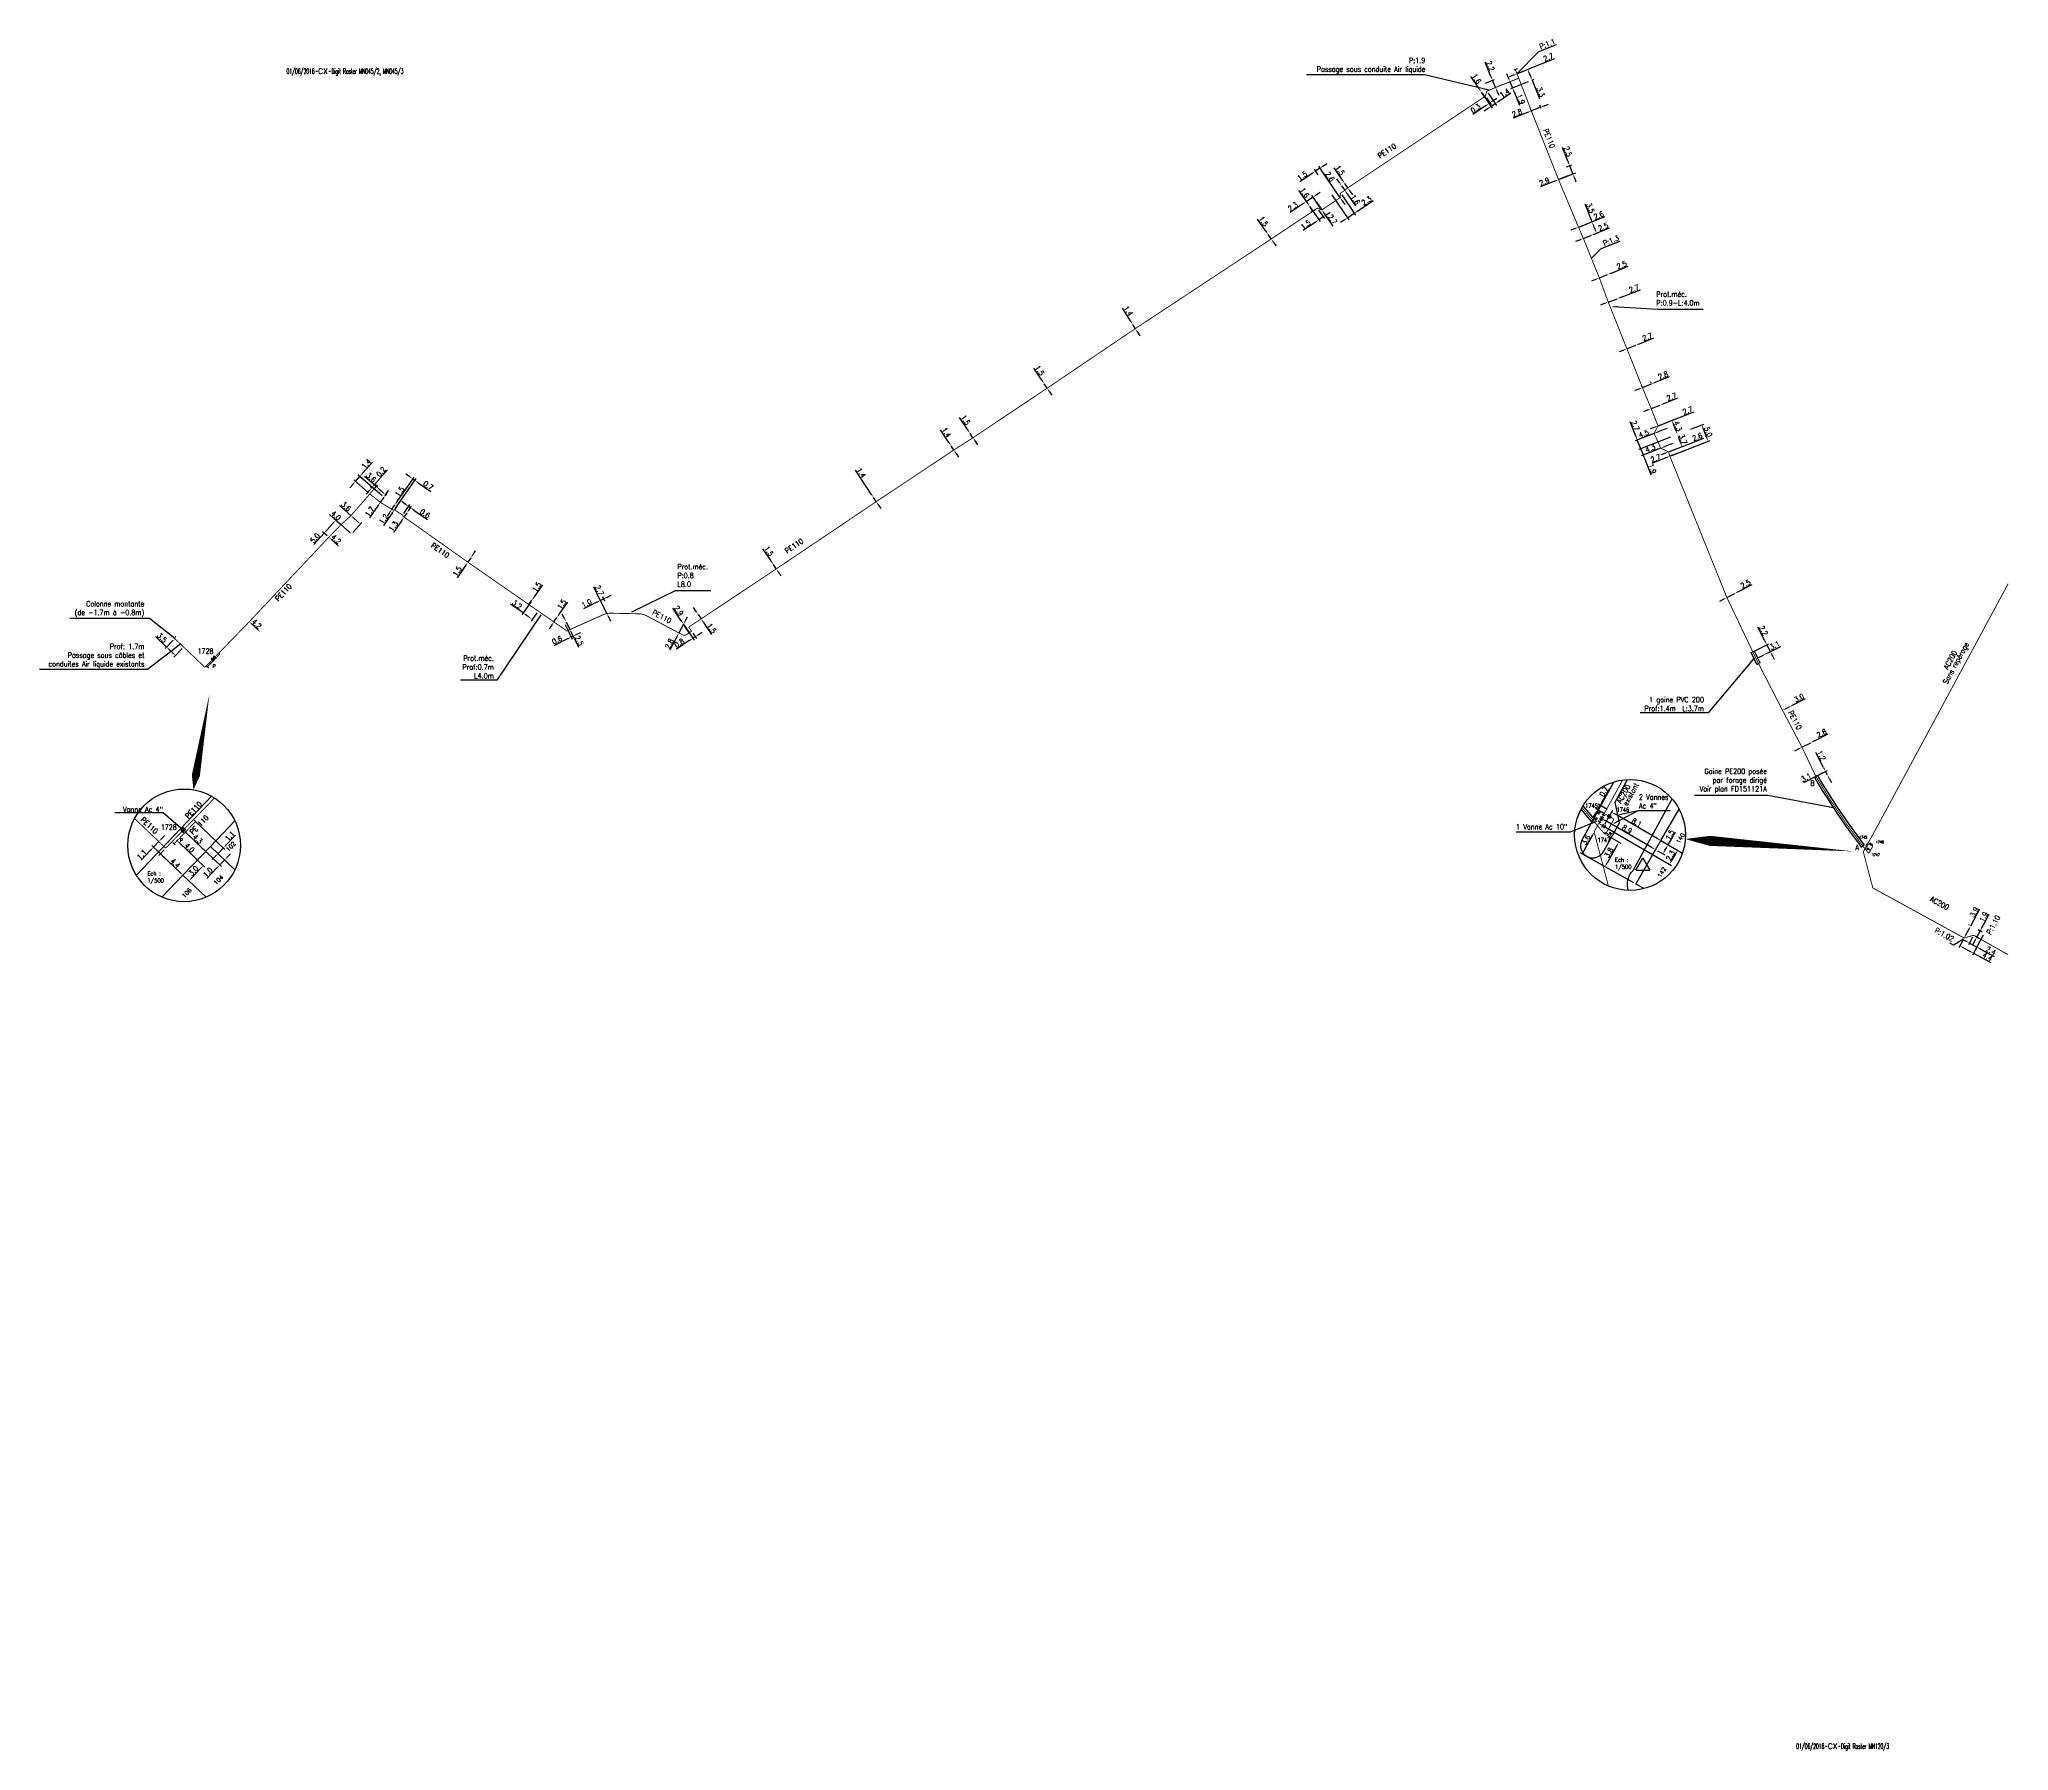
# Model space of a CAD drawing. Header units: millimetres. Extents: x 150994 to 152000, y 121010 to 122000.
# Drawn here: x 151439 to 152000, y 121010 to 121498 of the extents above; entities that cross this region are included whole.
import ezdxf
from ezdxf.enums import TextEntityAlignment as Align

# ---------------------------------------------------------------- set-up
doc = ezdxf.new("R2010")
doc.units = ezdxf.units.MM
doc.layers.get('0').update_dxf_attribs({"linetype": 'CONTINUOUS'})
for name, color, linetype in [('G_120', 4, 'CONTINUOUS'), ('G_300', 7, 'CONTINUOUS'), ('G_340', 7, 'CONTINUOUS'), ('G_400', 7, 'CONTINUOUS'), ('G_420', 7, 'CONTINUOUS'), ('G_900', 7, 'CONTINUOUS'), ('G_910', 7, 'CONTINUOUS')]:
    doc.layers.add(name, color=color, linetype=linetype)
doc.styles.add('G_ROMANS', font='ROMANS.SHX', dxfattribs={"width": 0.75})
doc.styles.get("Standard").update_dxf_attribs({"font": 'romans.shx', "width": 0.85})
doc.linetypes.add('G_typB_AP', pattern='A,5,-0.3,["o",Standard,S=1.5,R=0,X=0,Y=-0.5],-1.65', length=6.95)
doc.linetypes.add('G_TYPB_PE', pattern='A,5,-0.3,["o",Standard,S=1.5,R=0,X=0,Y=-0.5],-1.65', length=6.95)
doc.dimstyles.get("Standard").update_dxf_attribs({"dimtxt": 1.5, "dimasz": 1.2, "dimexe": 0.625, "dimexo": 0.625, "dimgap": 0.25, "dimtad": 1, "dimdec": 1, "dimzin": 0, "dimdsep": 46, "dimtxsty": 'Standard', "dimcen": -0.5, "dimadec": 0, "dimazin": 0, "dimtfac": 1, "dimtdec": 1, "dimtmove": 0, "dimatfit": 3, "dimfxl": 0, "dimtolj": 1, "dimtzin": 0, "dimarcsym": 0})

# ---------------------------------------------------------------- blocks, each defined once
blk = doc.blocks.new('G_340_07')
at = {"color": 0, "linetype": 'Continuous', "const_width": 0.25, "flags": 128}
blk.add_lwpolyline([(0, 0), (1.25, 0)], dxfattribs=at)
at = {"color": 0, "linetype": 'Continuous', "flags": 128}
blk.add_lwpolyline([(1.25, -0.5), (1.25, 0.5)], dxfattribs=at)
at = {"color": 0, "linetype": 'Continuous', "style": 'G_ROMANS', "width": 0.75, "flags": 3}
for tag, p in [('DEF_LEG', (0, -5)), ('DEF_COUP', (0, -7.5)), ('DEF_TYPE', (0, -10))]:
    blk.add_attdef(tag, text='', height=1.2, dxfattribs=at).set_placement(p, align=Align.MIDDLE)
blk = doc.blocks.new('G_300_04')
at = {"linetype": 'Continuous'}
h = blk.add_hatch(color=0, dxfattribs=at)
h.paths.add_polyline_path([(-0.5, 0.5), (-0.5, -0.5), (0, 0)])
h.paths.add_polyline_path([(0.5, 0.5), (0, 0), (0.5, -0.5)])
at = {"color": 0, "linetype": 'Continuous', "flags": 128}
blk.add_lwpolyline([(-0.5, -0.5), (0.5, 0.5), (0.5, -0.5), (-0.5, 0.5)], close=True, dxfattribs=at)
at = {"color": 0, "linetype": 'Continuous', "width": 0.75}
blk.add_attdef('NUM', text='', height=1, dxfattribs=at).set_placement((0, 1.79), align=Align.MIDDLE_CENTER)
at = {"color": 0, "linetype": 'Continuous', "width": 0.75, "flags": 3}
for tag, p in [('DEF_COUP', (0, -4.67)), ('DEF_LEG', (0, -2.17)), ('DEF_TYPE', (0, -7.17))]:
    blk.add_attdef(tag, text='', height=1.2, dxfattribs=at).set_placement(p, align=Align.MIDDLE)
blk = doc.blocks.new('*D34')
at = {"layer": 'G_120', "color": 0, "linetype": 'Continuous', "lineweight": -2, "transparency": 16777216}
for p, q in [((151522.68, 121359.93), (151520.95, 121357.99)), ((151527.46, 121357.27), (151523.01, 121361.24)), ((151520.15, 121357.09), (151517.24, 121353.83)), ((151520.99, 121356.34), (151519.68, 121357.51))]:
    blk.add_line(p, q, dxfattribs=at)
at = {"layer": 'G_120', "color": 0, "linetype": 'Continuous', "transparency": 16777216}
for points in [[(151522.53, 121360.06), (151522.83, 121359.79), (151523.48, 121360.82)], [(151520.8, 121358.12), (151521.1, 121357.85), (151520.15, 121357.09)]]:
    blk.add_solid(points, dxfattribs=at)
at = {"layer": 'G_120', "color": 0, "linetype": 'Continuous', "transparency": 16777216, "insert": (151517.55, 121355.68), "char_height": 1.5, "attachment_point": 5, "rotation": 48.2411}
blk.add_mtext('\\A1;5.0', dxfattribs=at)
blk = doc.blocks.new('*D35')
at = {"layer": 'G_120', "color": 0, "linetype": 'Continuous', "lineweight": -2, "transparency": 16777216}
for p, q in [((151527.78, 121362.1), (151524.52, 121365.01)), ((151528.34, 121357.32), (151530.88, 121360.17)), ((151529.57, 121360.5), (151528.67, 121361.3))]:
    blk.add_line(p, q, dxfattribs=at)
at = {"layer": 'G_120', "color": 0, "linetype": 'Continuous', "transparency": 16777216}
for points in [[(151528.81, 121361.45), (151528.54, 121361.15), (151527.78, 121362.1)], [(151529.7, 121360.65), (151529.44, 121360.35), (151530.46, 121359.7)]]:
    blk.add_solid(points, dxfattribs=at)
at = {"layer": 'G_120', "color": 0, "linetype": 'Continuous', "transparency": 16777216, "insert": (151526.37, 121364.7), "char_height": 1.5, "attachment_point": 5, "rotation": 318.2411}
blk.add_mtext('\\A1;3.6', dxfattribs=at)
blk = doc.blocks.new('*D36')
at = {"layer": 'G_420', "color": 0, "linetype": 'Continuous', "lineweight": -2, "transparency": 16777216}
for p, q in [((151579, 121337.46), (151576.49, 121333.85)), ((151576.85, 121334.36), (151573.26, 121336.86)), ((151578.49, 121333.22), (151577.83, 121333.68)), ((151580.78, 121334.41), (151579.12, 121332.02))]:
    blk.add_line(p, q, dxfattribs=at)
at = {"layer": 'G_420', "color": 0, "linetype": 'Continuous', "transparency": 16777216}
for points in [[(151577.95, 121333.84), (151577.72, 121333.51), (151576.85, 121334.36)], [(151578.61, 121333.39), (151578.38, 121333.06), (151579.48, 121332.54)]]:
    blk.add_solid(points, dxfattribs=at)
at = {"layer": 'G_420', "color": 0, "linetype": 'Continuous', "transparency": 16777216, "insert": (151575.13, 121336.77), "char_height": 1.5, "attachment_point": 5, "rotation": 325.225}
blk.add_mtext('\\A1;3.2', dxfattribs=at)
blk = doc.blocks.new('*D37')
at = {"layer": 'G_120', "color": 0, "linetype": 'Continuous', "lineweight": -2, "transparency": 16777216}
for p, q in [((151587.15, 121334.03), (151589.54, 121337.47)), ((151585.61, 121331.81), (151586.47, 121333.04)), ((151584.93, 121330.82), (151584.25, 121329.83))]:
    blk.add_line(p, q, dxfattribs=at)
at = {"layer": 'G_120', "color": 0, "linetype": 'Continuous', "transparency": 16777216}
for points in [[(151584.76, 121330.93), (151585.09, 121330.71), (151585.61, 121331.81)], [(151586.99, 121334.14), (151587.31, 121333.91), (151586.47, 121333.04)]]:
    blk.add_solid(points, dxfattribs=at)
at = {"layer": 'G_120', "color": 0, "linetype": 'Continuous', "transparency": 16777216, "insert": (151587.86, 121336.81), "char_height": 1.5, "attachment_point": 5, "rotation": 55.2779}
blk.add_mtext('\\A1;1.5', dxfattribs=at)
blk = doc.blocks.new('*D38')
at = {"layer": 'G_120', "color": 0, "linetype": 'Continuous', "lineweight": -2, "transparency": 16777216}
for p, q in [((151589.47, 121326.98), (151585.55, 121325.05)), ((151588.81, 121331.05), (151590.82, 121326.95)), ((151590.45, 121329.07), (151591.36, 121327.21)), ((151591.09, 121327.77), (151590.55, 121327.51)), ((151592.16, 121328.3), (151593.24, 121328.83))]:
    blk.add_line(p, q, dxfattribs=at)
at = {"layer": 'G_120', "color": 0, "linetype": 'Continuous', "transparency": 16777216}
for points in [[(151589.38, 121327.16), (151589.56, 121326.8), (151590.55, 121327.51)], [(151592.07, 121328.48), (151592.25, 121328.12), (151591.09, 121327.77)]]:
    blk.add_solid(points, dxfattribs=at)
at = {"layer": 'G_120', "color": 0, "linetype": 'Continuous', "transparency": 16777216, "insert": (151586.53, 121326.65), "char_height": 1.5, "attachment_point": 5, "rotation": 26.1613}
blk.add_mtext('\\A1;0.6', dxfattribs=at)
blk = doc.blocks.new('*D39')
at = {"layer": 'G_120', "color": 0, "linetype": 'Continuous', "lineweight": -2, "transparency": 16777216}
for p, q in [((151597.81, 121337.41), (151594.05, 121335.56)), ((151600.44, 121334.78), (151598.62, 121338.5)), ((151599.8, 121338.38), (151598.89, 121337.94)), ((151600.11, 121337.75), (151599.52, 121338.94)), ((151600.88, 121338.91), (151601.95, 121339.44))]:
    blk.add_line(p, q, dxfattribs=at)
at = {"layer": 'G_120', "color": 0, "linetype": 'Continuous', "transparency": 16777216}
for points in [[(151597.73, 121337.59), (151597.9, 121337.23), (151598.89, 121337.94)], [(151600.79, 121339.09), (151600.96, 121338.73), (151599.8, 121338.38)]]:
    blk.add_solid(points, dxfattribs=at)
at = {"layer": 'G_120', "color": 0, "linetype": 'Continuous', "transparency": 16777216, "insert": (151594.95, 121337.12), "char_height": 1.5, "attachment_point": 5, "rotation": 26.1613}
blk.add_mtext('\\A1;1.0', dxfattribs=at)
blk = doc.blocks.new('*D40')
at = {"layer": 'G_120', "color": 0, "linetype": 'Continuous', "lineweight": -2, "transparency": 16777216}
for p, q in [((151624.2, 121326.49), (151620.56, 121324.08)), ((151622.9, 121330.63), (151625.55, 121326.63)), ((151625.16, 121328.64), (151626.21, 121327.07)), ((151625.86, 121327.59), (151625.2, 121327.15)), ((151626.86, 121328.25), (151627.86, 121328.92))]:
    blk.add_line(p, q, dxfattribs=at)
at = {"layer": 'G_120', "color": 0, "linetype": 'Continuous', "transparency": 16777216}
for points in [[(151624.09, 121326.66), (151624.31, 121326.32), (151625.2, 121327.15)], [(151626.75, 121328.42), (151626.97, 121328.09), (151625.86, 121327.59)]]:
    blk.add_solid(points, dxfattribs=at)
at = {"layer": 'G_120', "color": 0, "linetype": 'Continuous', "transparency": 16777216, "insert": (151621.33, 121325.79), "char_height": 1.5, "attachment_point": 5, "rotation": 33.5102}
blk.add_mtext('\\A1;0.8', dxfattribs=at)
blk = doc.blocks.new('*D41')
at = {"layer": 'G_120', "color": 0, "linetype": 'Continuous', "lineweight": -2, "transparency": 16777216}
for p, q in [((151801.33, 121449.67), (151803.93, 121445.86)), ((151802.59, 121445.7), (151799.13, 121443.33)), ((151803.49, 121449.16), (151805.17, 121446.7)), ((151804.82, 121447.22), (151803.58, 121446.37)), ((151805.81, 121447.9), (151806.8, 121448.57))]:
    blk.add_line(p, q, dxfattribs=at)
at = {"layer": 'G_120', "color": 0, "linetype": 'Continuous', "transparency": 16777216}
for points in [[(151802.47, 121445.86), (151802.7, 121445.53), (151803.58, 121446.37)], [(151805.69, 121448.06), (151805.92, 121447.73), (151804.82, 121447.22)]]:
    blk.add_solid(points, dxfattribs=at)
at = {"layer": 'G_120', "color": 0, "linetype": 'Continuous', "transparency": 16777216, "insert": (151799.8, 121445), "char_height": 1.5, "attachment_point": 5, "rotation": 34.3547}
blk.add_mtext('\\A1;1.5', dxfattribs=at)
blk = doc.blocks.new('*D42')
at = {"layer": 'G_120', "color": 0, "linetype": 'Continuous', "lineweight": -2, "transparency": 16777216}
for p, q in [((151799.05, 121450.88), (151795.44, 121448.41)), ((151801.94, 121452.85), (151800.04, 121451.55)), ((151804.08, 121449.71), (151801.58, 121453.37)), ((151802.93, 121453.53), (151803.92, 121454.2))]:
    blk.add_line(p, q, dxfattribs=at)
at = {"layer": 'G_120', "color": 0, "linetype": 'Continuous', "transparency": 16777216}
for points in [[(151798.93, 121451.04), (151799.16, 121450.71), (151800.04, 121451.55)], [(151802.82, 121453.69), (151803.04, 121453.36), (151801.94, 121452.85)]]:
    blk.add_solid(points, dxfattribs=at)
at = {"layer": 'G_120', "color": 0, "linetype": 'Continuous', "transparency": 16777216, "insert": (151796.18, 121450.13), "char_height": 1.5, "attachment_point": 5, "rotation": 34.3547}
blk.add_mtext('\\A1;2.3', dxfattribs=at)
blk = doc.blocks.new('*D43')
at = {"layer": 'G_120', "color": 0, "linetype": 'Continuous', "lineweight": -2, "transparency": 16777216}
for p, q in [((151800.3, 121451.17), (151797.86, 121454.74)), ((151801.9, 121448.83), (151800.97, 121450.18)), ((151802.62, 121449.32), (151801.39, 121448.47)), ((151802.58, 121447.83), (151803.26, 121446.84))]:
    blk.add_line(p, q, dxfattribs=at)
at = {"layer": 'G_120', "color": 0, "linetype": 'Continuous', "transparency": 16777216}
for points in [[(151800.46, 121451.29), (151800.13, 121451.06), (151800.97, 121450.18)], [(151802.74, 121447.95), (151802.41, 121447.72), (151801.9, 121448.83)]]:
    blk.add_solid(points, dxfattribs=at)
at = {"layer": 'G_120', "color": 0, "linetype": 'Continuous', "transparency": 16777216, "insert": (151799.53, 121454.07), "char_height": 1.5, "attachment_point": 5, "rotation": 304.3547}
blk.add_mtext('\\A1;1.6', dxfattribs=at)
blk = doc.blocks.new('*D44')
at = {"layer": 'G_120', "color": 0, "linetype": 'Continuous', "lineweight": -2, "transparency": 16777216}
for p, q in [((151803.39, 121459.16), (151802.3, 121460.76)), ((151803.89, 121461.09), (151802.65, 121460.24)), ((151809.29, 121453.2), (151803.54, 121461.61)), ((151804.88, 121461.77), (151805.87, 121462.44)), ((151801.66, 121459.57), (151798.2, 121457.2))]:
    blk.add_line(p, q, dxfattribs=at)
at = {"layer": 'G_120', "color": 0, "linetype": 'Continuous', "transparency": 16777216}
for points in [[(151804.77, 121461.93), (151804.99, 121461.6), (151803.89, 121461.09)], [(151801.55, 121459.73), (151801.77, 121459.4), (151802.65, 121460.24)]]:
    blk.add_solid(points, dxfattribs=at)
at = {"layer": 'G_120', "color": 0, "linetype": 'Continuous', "transparency": 16777216, "insert": (151798.87, 121458.87), "char_height": 1.5, "attachment_point": 5, "rotation": 34.3547}
blk.add_mtext('\\A1;1.5', dxfattribs=at)
blk = doc.blocks.new('*D45')
at = {"layer": 'G_120', "color": 0, "linetype": 'Continuous', "lineweight": -2, "transparency": 16777216}
for p, q in [((151807.28, 121453.48), (151812.11, 121446.4)), ((151810.09, 121453.44), (151814.01, 121447.7)), ((151814.65, 121448.89), (151819.03, 121451.89)), ((151810.77, 121446.24), (151809.78, 121445.57)), ((151811.76, 121446.92), (151813.66, 121448.22))]:
    blk.add_line(p, q, dxfattribs=at)
at = {"layer": 'G_120', "color": 0, "linetype": 'Continuous', "transparency": 16777216}
for points in [[(151810.66, 121446.41), (151810.88, 121446.08), (151811.76, 121446.92)], [(151814.54, 121449.06), (151814.76, 121448.73), (151813.66, 121448.22)]]:
    blk.add_solid(points, dxfattribs=at)
at = {"layer": 'G_120', "color": 0, "linetype": 'Continuous', "transparency": 16777216, "insert": (151817.16, 121451.82), "char_height": 1.5, "attachment_point": 5, "rotation": 34.3547}
blk.add_mtext('\\A1;2.3', dxfattribs=at)
blk = doc.blocks.new('*D46')
at = {"layer": 'G_120', "color": 0, "lineweight": -2, "transparency": 16777216}
for p, q in [((151809.38, 121457.08), (151808.7, 121458.07)), ((151810.06, 121456.09), (151810.96, 121454.77)), ((151811.64, 121453.78), (151814, 121450.32))]:
    blk.add_line(p, q, dxfattribs=at)
at = {"layer": 'G_120', "color": 0, "transparency": 16777216}
for points in [[(151809.55, 121457.2), (151809.22, 121456.97), (151810.06, 121456.09)], [(151811.8, 121453.89), (151811.47, 121453.67), (151810.96, 121454.77)]]:
    blk.add_solid(points, dxfattribs=at)
at = {"layer": 'G_120', "color": 0, "transparency": 16777216, "insert": (151813.98, 121452.12), "char_height": 1.5, "attachment_point": 5, "rotation": 304.3547}
blk.add_mtext('\\A1;1.6', dxfattribs=at)
blk = doc.blocks.new('*D47')
at = {"layer": 'G_120', "color": 0, "linetype": 'Continuous', "lineweight": -2, "transparency": 16777216}
for p, q in [((151874.61, 121462.89), (151873.02, 121466.95)), ((151874.19, 121461.43), (151875.63, 121462)), ((151875.97, 121459.42), (151875.05, 121461.77)), ((151872.46, 121458.04), (151876.56, 121459.65)), ((151876.41, 121458.3), (151876.85, 121457.18))]:
    blk.add_line(p, q, dxfattribs=at)
at = {"layer": 'G_120', "color": 0, "linetype": 'Continuous', "transparency": 16777216}
for points in [[(151874.8, 121462.96), (151874.43, 121462.81), (151875.05, 121461.77)], [(151876.6, 121458.37), (151876.23, 121458.23), (151875.97, 121459.42)]]:
    blk.add_solid(points, dxfattribs=at)
at = {"layer": 'G_120', "color": 0, "linetype": 'Continuous', "transparency": 16777216, "insert": (151874.53, 121465.84), "char_height": 1.5, "attachment_point": 5, "rotation": 291.4389}
blk.add_mtext('\\A1;2.5', dxfattribs=at)
blk = doc.blocks.new('*D48')
at = {"layer": 'G_120', "color": 0, "linetype": 'Continuous', "lineweight": -2, "transparency": 16777216}
for p, q in [((151881.44, 121445.81), (151879.44, 121450.84)), ((151878.15, 121444.5), (151882.02, 121446.04)), ((151882.29, 121443.67), (151881.88, 121444.69)), ((151881.86, 121442.21), (151883.31, 121442.79))]:
    blk.add_line(p, q, dxfattribs=at)
at = {"layer": 'G_120', "color": 0, "linetype": 'Continuous', "transparency": 16777216}
for points in [[(151882.07, 121444.77), (151881.7, 121444.62), (151881.44, 121445.81)], [(151882.48, 121443.74), (151882.1, 121443.6), (151882.73, 121442.56)]]:
    blk.add_solid(points, dxfattribs=at)
at = {"layer": 'G_120', "color": 0, "linetype": 'Continuous', "transparency": 16777216, "insert": (151880.95, 121449.74), "char_height": 1.5, "attachment_point": 5, "rotation": 291.6801}
blk.add_mtext('\\A1;3.5', dxfattribs=at)
blk = doc.blocks.new('*D49')
at = {"layer": 'G_400', "color": 0, "linetype": 'Continuous', "lineweight": -2, "transparency": 16777216}
for p, q in [((151930.67, 121326.4), (151928.68, 121330.29)), ((151927.77, 121323.56), (151931.78, 121325.62)), ((151932.23, 121323.36), (151931.22, 121325.33)), ((151932.78, 121322.3), (151933.33, 121321.23))]:
    blk.add_line(p, q, dxfattribs=at)
at = {"layer": 'G_400', "color": 0, "linetype": 'Continuous', "transparency": 16777216}
for points in [[(151930.85, 121326.49), (151930.5, 121326.31), (151931.22, 121325.33)], [(151932.96, 121322.39), (151932.6, 121322.2), (151932.23, 121323.36)]]:
    blk.add_solid(points, dxfattribs=at)
at = {"layer": 'G_400', "color": 0, "linetype": 'Continuous', "transparency": 16777216, "insert": (151930.29, 121329.33), "char_height": 1.5, "attachment_point": 5, "rotation": 297.1784}
blk.add_mtext('\\A1;2.2', dxfattribs=at)
blk = doc.blocks.new('*D50')
at = {"layer": 'G_400', "color": 0, "linetype": 'Continuous', "lineweight": -2, "transparency": 16777216}
for p, q in [((151947.4, 121290.31), (151945.16, 121294.62)), ((151945.76, 121288.1), (151948.51, 121289.53)), ((151948.51, 121288.18), (151947.96, 121289.24)), ((151949.06, 121288.47), (151949.06, 121288.47)), ((151949.06, 121287.11), (151949.62, 121286.05))]:
    blk.add_line(p, q, dxfattribs=at)
at = {"layer": 'G_400', "color": 0, "linetype": 'Continuous', "transparency": 16777216}
for points in [[(151947.58, 121290.4), (151947.23, 121290.21), (151947.96, 121289.24)], [(151949.24, 121287.2), (151948.88, 121287.02), (151948.51, 121288.18)]]:
    blk.add_solid(points, dxfattribs=at)
at = {"layer": 'G_400', "color": 0, "linetype": 'Continuous', "transparency": 16777216, "insert": (151946.74, 121293.76), "char_height": 1.5, "attachment_point": 5, "rotation": 297.4564}
blk.add_mtext('\\A1;1.2', dxfattribs=at)
blk = doc.blocks.new('*D51')
at = {"layer": 'G_120', "color": 0, "linetype": 'Continuous', "lineweight": -2, "transparency": 16777216}
for p, q in [((151900.8, 121387.89), (151904.77, 121389.45)), ((151905.32, 121386.34), (151904.63, 121388.11))]:
    blk.add_line(p, q, dxfattribs=at)
at = {"layer": 'G_120', "color": 0, "linetype": 'Continuous', "transparency": 16777216}
for points in [[(151904.81, 121388.18), (151904.44, 121388.03), (151904.19, 121389.22)], [(151905.51, 121386.41), (151905.13, 121386.26), (151905.76, 121385.22)]]:
    blk.add_solid(points, dxfattribs=at)
at = {"layer": 'G_120', "color": 0, "linetype": 'Continuous', "transparency": 16777216, "insert": (151905.9, 121387.59), "char_height": 1.5, "attachment_point": 5, "rotation": 291.4126}
blk.add_mtext('\\A1;4.3', dxfattribs=at)
blk = doc.blocks.new('*D52')
at = {"layer": 'G_120', "color": 0, "linetype": 'Continuous', "lineweight": -2, "transparency": 16777216}
for p, q in [((151906.19, 121384.1), (151906.67, 121382.87)), ((151903.82, 121380.48), (151907.68, 121381.98))]:
    blk.add_line(p, q, dxfattribs=at)
at = {"layer": 'G_120', "color": 0, "linetype": 'Continuous', "transparency": 16777216}
for points in [[(151906.38, 121384.17), (151906, 121384.03), (151905.76, 121385.22)], [(151906.85, 121382.94), (151906.48, 121382.8), (151907.1, 121381.75)]]:
    blk.add_solid(points, dxfattribs=at)
at = {"layer": 'G_120', "color": 0, "linetype": 'Continuous', "transparency": 16777216, "insert": (151907.36, 121383.85), "char_height": 1.5, "attachment_point": 5, "rotation": 291.1592}
blk.add_mtext('\\A1;3.7', dxfattribs=at)
blk = doc.blocks.new('*D53')
at = {"layer": 'G_120', "color": 0, "linetype": 'Continuous', "lineweight": -2, "transparency": 16777216}
for p, q in [((151909.56, 121386.71), (151913.26, 121388.16)), ((151904.19, 121379.24), (151915.09, 121383.51)), ((151913.12, 121386.82), (151914.07, 121384.4))]:
    blk.add_line(p, q, dxfattribs=at)
at = {"layer": 'G_120', "color": 0, "linetype": 'Continuous', "transparency": 16777216}
for points in [[(151913.3, 121386.89), (151912.93, 121386.74), (151912.68, 121387.94)], [(151914.25, 121384.47), (151913.88, 121384.32), (151914.51, 121383.28)]]:
    blk.add_solid(points, dxfattribs=at)
at = {"layer": 'G_120', "color": 0, "linetype": 'Continuous', "transparency": 16777216, "insert": (151914.52, 121385.97), "char_height": 1.5, "attachment_point": 5, "rotation": 291.4126}
blk.add_mtext('\\A1;5.0', dxfattribs=at)
blk = doc.blocks.new('*D54')
at = {"layer": 'G_120', "color": 0, "linetype": 'Continuous', "lineweight": -2, "transparency": 16777216}
for p, q in [((151894.86, 121382.24), (151894.42, 121383.35)), ((151903.74, 121384.43), (151894.72, 121380.89)), ((151895.3, 121381.12), (151895.99, 121379.35)), ((151900.42, 121381.09), (151895.41, 121379.12)), ((151896.43, 121378.23), (151898.2, 121373.72))]:
    blk.add_line(p, q, dxfattribs=at)
at = {"layer": 'G_120', "color": 0, "linetype": 'Continuous', "transparency": 16777216}
for points in [[(151895.05, 121382.31), (151894.67, 121382.16), (151895.3, 121381.12)], [(151896.62, 121378.31), (151896.24, 121378.16), (151895.99, 121379.35)]]:
    blk.add_solid(points, dxfattribs=at)
at = {"layer": 'G_120', "color": 0, "linetype": 'Continuous', "transparency": 16777216, "insert": (151898.59, 121375.45), "char_height": 1.5, "attachment_point": 5, "rotation": 291.4126}
blk.add_mtext('\\A1;1.9', dxfattribs=at)
blk = doc.blocks.new('*D55')
at = {"layer": 'G_120', "color": 0, "linetype": 'Continuous', "lineweight": -2, "transparency": 16777216}
for p, q in [((151893.87, 121384.75), (151892.27, 121388.84)), ((151898.55, 121385.29), (151893.73, 121383.4)), ((151895.3, 121381.12), (151894.31, 121383.63)), ((151903.74, 121384.43), (151894.72, 121380.89)), ((151895.74, 121380), (151896.17, 121378.88))]:
    blk.add_line(p, q, dxfattribs=at)
at = {"layer": 'G_120', "color": 0, "linetype": 'Continuous', "transparency": 16777216}
for points in [[(151894.06, 121384.82), (151893.69, 121384.68), (151894.31, 121383.63)], [(151895.92, 121380.07), (151895.55, 121379.93), (151895.3, 121381.12)]]:
    blk.add_solid(points, dxfattribs=at)
at = {"layer": 'G_120', "color": 0, "linetype": 'Continuous', "transparency": 16777216, "insert": (151893.78, 121387.73), "char_height": 1.5, "attachment_point": 5, "rotation": 291.4126}
blk.add_mtext('\\A1;2.7', dxfattribs=at)
blk = doc.blocks.new('*D56')
at = {"layer": 'G_120', "color": 0, "linetype": 'Continuous', "lineweight": -2, "transparency": 16777216}
for p, q in [((151857.6, 121486.8), (151857.15, 121487.91)), ((151858.04, 121485.69), (151858.75, 121483.92)), ((151863.18, 121485.7), (151858.17, 121483.69)), ((151859.2, 121482.81), (151860.74, 121478.98))]:
    blk.add_line(p, q, dxfattribs=at)
at = {"layer": 'G_120', "color": 0, "linetype": 'Continuous', "transparency": 16777216}
for points in [[(151857.78, 121486.87), (151857.41, 121486.73), (151858.04, 121485.69)], [(151859.39, 121482.88), (151859.02, 121482.73), (151858.75, 121483.92)]]:
    blk.add_solid(points, dxfattribs=at)
at = {"layer": 'G_120', "color": 0, "linetype": 'Continuous', "transparency": 16777216, "insert": (151861.12, 121480.71), "char_height": 1.5, "attachment_point": 5, "rotation": 291.8983}
blk.add_mtext('\\A1;1.9', dxfattribs=at)
blk = doc.blocks.new('*D57')
at = {"layer": 'G_340', "color": 0, "linetype": 'Continuous', "lineweight": -2, "transparency": 16777216}
for p, q in [((151860.62, 121488.23), (151863.67, 121489.45)), ((151863.54, 121488.11), (151863.87, 121487.27)), ((151864.32, 121486.16), (151866.42, 121480.93)), ((151864.34, 121486.17), (151864.9, 121486.39))]:
    blk.add_line(p, q, dxfattribs=at)
at = {"layer": 'G_340', "color": 0, "linetype": 'Continuous', "transparency": 16777216}
for points in [[(151863.72, 121488.18), (151863.35, 121488.03), (151863.09, 121489.22)], [(151864.06, 121487.35), (151863.69, 121487.2), (151864.32, 121486.16)]]:
    blk.add_solid(points, dxfattribs=at)
at = {"layer": 'G_340', "color": 0, "linetype": 'Continuous', "transparency": 16777216, "insert": (151866.76, 121482.77), "char_height": 1.5, "attachment_point": 5, "rotation": 291.8983}
blk.add_mtext('\\A1;3.3', dxfattribs=at)
blk = doc.blocks.new('*D58')
at = {"layer": 'G_120', "color": 0, "linetype": 'Continuous', "lineweight": -2, "transparency": 16777216}
for p, q in [((151850.25, 121482.23), (151853.01, 121478.17)), ((151851.67, 121478.01), (151850.68, 121477.34)), ((151851.78, 121482.49), (151854.18, 121478.96)), ((151852.66, 121478.69), (151853.82, 121479.48)), ((151854.82, 121480.16), (151858.33, 121482.55))]:
    blk.add_line(p, q, dxfattribs=at)
at = {"layer": 'G_120', "color": 0, "linetype": 'Continuous', "transparency": 16777216}
for points in [[(151851.56, 121478.18), (151851.78, 121477.85), (151852.66, 121478.69)], [(151854.7, 121480.32), (151854.93, 121479.99), (151853.82, 121479.48)]]:
    blk.add_solid(points, dxfattribs=at)
at = {"layer": 'G_120', "color": 0, "linetype": 'Continuous', "transparency": 16777216, "insert": (151856.51, 121482.52), "char_height": 1.5, "attachment_point": 5, "rotation": 34.2489}
blk.add_mtext('\\A1;1.4', dxfattribs=at)
blk = doc.blocks.new('*D59')
at = {"layer": 'G_120', "color": 0, "linetype": 'Continuous', "lineweight": -2, "transparency": 16777216}
for p, q in [((151851.11, 121478.83), (151847.5, 121476.37)), ((151850.25, 121482.23), (151852.45, 121478.99)), ((151851.38, 121481.09), (151852.7, 121479.16)), ((151852.34, 121479.68), (151852.1, 121479.51)), ((151853.34, 121480.35), (151854.33, 121481.03))]:
    blk.add_line(p, q, dxfattribs=at)
at = {"layer": 'G_120', "color": 0, "linetype": 'Continuous', "transparency": 16777216}
for points in [[(151851, 121479), (151851.22, 121478.67), (151852.1, 121479.51)], [(151853.22, 121480.52), (151853.45, 121480.19), (151852.34, 121479.68)]]:
    blk.add_solid(points, dxfattribs=at)
at = {"layer": 'G_120', "color": 0, "linetype": 'Continuous', "transparency": 16777216, "insert": (151848.24, 121478.09), "char_height": 1.5, "attachment_point": 5, "rotation": 34.2489}
blk.add_mtext('\\A1;0.3', dxfattribs=at)
blk = doc.blocks.new('*D60')
at = {"layer": 'G_120', "color": 0, "linetype": 'Continuous', "lineweight": -2, "transparency": 16777216}
for p, q in [((151852.62, 121487.21), (151850.94, 121491.25)), ((151851.03, 121485.25), (151853.66, 121486.34)), ((151853.92, 121484.07), (151853.08, 121486.1)), ((151854.38, 121482.96), (151854.84, 121481.85))]:
    blk.add_line(p, q, dxfattribs=at)
at = {"layer": 'G_120', "color": 0, "linetype": 'Continuous', "transparency": 16777216}
for points in [[(151852.8, 121487.29), (151852.43, 121487.13), (151853.08, 121486.1)], [(151854.57, 121483.04), (151854.2, 121482.88), (151853.92, 121484.07)]]:
    blk.add_solid(points, dxfattribs=at)
at = {"layer": 'G_120', "color": 0, "linetype": 'Continuous', "transparency": 16777216, "insert": (151852.48, 121490.17), "char_height": 1.5, "attachment_point": 5, "rotation": 292.5284}
blk.add_mtext('\\A1;2.2', dxfattribs=at)
blk = doc.blocks.new('*D61')
at = {"layer": 'G_120', "color": 0, "linetype": 'Continuous', "lineweight": -2, "transparency": 16777216}
for p, q in [((151543.24, 121365.39), (151542.26, 121366.08)), ((151542.86, 121362.73), (151544.59, 121365.22)), ((151544.23, 121364.71), (151544.75, 121364.35)), ((151545.74, 121363.66), (151549.63, 121360.97))]:
    blk.add_line(p, q, dxfattribs=at)
at = {"layer": 'G_120', "color": 0, "linetype": 'Continuous', "transparency": 16777216}
for points in [[(151543.36, 121365.56), (151543.13, 121365.23), (151544.23, 121364.71)], [(151545.86, 121363.83), (151545.63, 121363.5), (151544.75, 121364.35)]]:
    blk.add_solid(points, dxfattribs=at)
at = {"layer": 'G_120', "color": 0, "linetype": 'Continuous', "transparency": 16777216, "insert": (151548.9, 121362.69), "char_height": 1.5, "attachment_point": 5, "rotation": 325.2779}
blk.add_mtext('\\A1;0.6', dxfattribs=at)
blk = doc.blocks.new('*D62')
at = {"layer": 'G_120', "color": 0, "linetype": 'Continuous', "lineweight": -2, "transparency": 16777216}
for p, q in [((151540.52, 121364.26), (151546.35, 121372.68)), ((151542.24, 121367.97), (151545.78, 121373.08)), ((151544.44, 121373.25), (151543.45, 121373.93)), ((151545.42, 121372.56), (151546, 121372.16)), ((151546.98, 121371.48), (151550.58, 121368.99))]:
    blk.add_line(p, q, dxfattribs=at)
at = {"layer": 'G_120', "color": 0, "linetype": 'Continuous', "transparency": 16777216}
for points in [[(151544.55, 121373.41), (151544.32, 121373.08), (151545.42, 121372.56)], [(151547.1, 121371.64), (151546.87, 121371.32), (151546, 121372.16)]]:
    blk.add_solid(points, dxfattribs=at)
at = {"layer": 'G_120', "color": 0, "linetype": 'Continuous', "transparency": 16777216, "insert": (151549.84, 121370.71), "char_height": 1.5, "attachment_point": 5, "rotation": 325.2779}
blk.add_mtext('\\A1;0.7', dxfattribs=at)
blk = doc.blocks.new('*D63')
at = {"layer": 'G_120', "color": 0, "linetype": 'Continuous', "lineweight": -2, "transparency": 16777216}
for p, q in [((151531.1, 121374.16), (151533.9, 121377.36)), ((151528.28, 121370.95), (151527.49, 121370.04)), ((151532.69, 121368.68), (151528.6, 121372.26)), ((151529.07, 121371.85), (151530.31, 121373.26)), ((151536.64, 121367.72), (151529.84, 121373.67))]:
    blk.add_line(p, q, dxfattribs=at)
at = {"layer": 'G_120', "color": 0, "linetype": 'Continuous', "transparency": 16777216}
for points in [[(151528.13, 121371.08), (151528.43, 121370.81), (151529.07, 121371.85)], [(151530.95, 121374.29), (151531.25, 121374.03), (151530.31, 121373.26)]]:
    blk.add_solid(points, dxfattribs=at)
at = {"layer": 'G_120', "color": 0, "linetype": 'Continuous', "transparency": 16777216, "insert": (151532.14, 121376.87), "char_height": 1.5, "attachment_point": 5, "rotation": 48.7756}
blk.add_mtext('\\A1;1.4', dxfattribs=at)
blk = doc.blocks.new('*D64')
at = {"layer": 'G_340', "color": 0, "lineweight": -2, "transparency": 16777216}
for p, q in [((151534.96, 121370.37), (151531.67, 121373.25)), ((151534.65, 121370.02), (151535.37, 121370.84)), ((151536.79, 121368.76), (151535.86, 121369.58)), ((151537.52, 121367.77), (151538.1, 121368.44))]:
    blk.add_line(p, q, dxfattribs=at)
at = {"layer": 'G_340', "color": 0, "transparency": 16777216}
for points in [[(151535.99, 121369.73), (151535.73, 121369.43), (151534.96, 121370.37)], [(151536.92, 121368.91), (151536.66, 121368.61), (151537.69, 121367.97)]]:
    blk.add_solid(points, dxfattribs=at)
at = {"layer": 'G_340', "color": 0, "transparency": 16777216, "insert": (151533.52, 121372.96), "char_height": 1.5, "attachment_point": 5, "rotation": 318.7756}
blk.add_mtext('\\A1;3.6', dxfattribs=at)
blk = doc.blocks.new('*D65')
at = {"layer": 'G_340', "color": 0, "linetype": 'Continuous', "lineweight": -2, "transparency": 16777216}
for p, q in [((151534.62, 121371.07), (151538.16, 121375.11)), ((151532.91, 121369.12), (151532.12, 121368.22)), ((151533.77, 121369.96), (151533.23, 121370.43)), ((151536.64, 121367.72), (151533.36, 121370.58)), ((151533.7, 121370.02), (151533.83, 121370.17))]:
    blk.add_line(p, q, dxfattribs=at)
at = {"layer": 'G_340', "color": 0, "linetype": 'Continuous', "transparency": 16777216}
for points in [[(151534.47, 121371.21), (151534.77, 121370.94), (151533.83, 121370.17)], [(151532.76, 121369.25), (151533.06, 121368.99), (151533.7, 121370.02)]]:
    blk.add_solid(points, dxfattribs=at)
at = {"layer": 'G_340', "color": 0, "linetype": 'Continuous', "transparency": 16777216, "insert": (151536.36, 121374.58), "char_height": 1.5, "attachment_point": 5, "rotation": 48.7756}
blk.add_mtext('\\A1;0.2', dxfattribs=at)
blk = doc.blocks.new('Br1201')
at = {"color": 0, "linetype": 'Continuous'}
for p, q in [((-1, -0.58), (0, 1.15)), ((0, 1.15), (1, -0.58)), ((-1, -0.58), (1, -0.58))]:
    blk.add_line(p, q, dxfattribs=at)
blk = doc.blocks.new('*D23')
at = {"layer": 'G_300', "color": 0, "linetype": 'Continuous', "lineweight": -2, "transparency": 16777216}
for p, q in [((151903.1, 121268.33), (151905.2, 121271.96)), ((151900.07, 121266.62), (151902.14, 121265.42)), ((151902.2, 121266.77), (151902.5, 121267.29))]:
    blk.add_line(p, q, dxfattribs=at)
at = {"layer": 'G_300', "color": 0, "linetype": 'Continuous', "transparency": 16777216}
for points in [[(151902.03, 121266.87), (151902.37, 121266.67), (151901.6, 121265.73)], [(151902.33, 121267.39), (151902.67, 121267.19), (151903.1, 121268.33)]]:
    blk.add_solid(points, dxfattribs=at)
at = {"layer": 'G_300', "color": 0, "linetype": 'Continuous', "transparency": 16777216, "insert": (151903.58, 121271.16), "char_height": 1.5, "attachment_point": 5, "rotation": 59.9857}
blk.add_mtext('\\A1;1.5', dxfattribs=at)
blk = doc.blocks.new('*D24')
at = {"layer": 'G_300', "color": 0, "linetype": 'Continuous', "lineweight": -2, "transparency": 16777216}
blk.add_line((151898.49, 121267.53), (151885.15, 121275.23), dxfattribs=at)
at = {"layer": 'G_300', "color": 0, "linetype": 'Continuous', "transparency": 16777216}
for points in [[(151885.25, 121275.41), (151885.05, 121275.06), (151884.12, 121275.83)], [(151898.59, 121267.7), (151898.39, 121267.36), (151899.53, 121266.93)]]:
    blk.add_solid(points, dxfattribs=at)
at = {"layer": 'G_300', "color": 0, "linetype": 'Continuous', "transparency": 16777216, "insert": (151891.42, 121272.77), "char_height": 1.5, "attachment_point": 5, "rotation": 329.9857}
blk.add_mtext('\\A1;8.9', dxfattribs=at)
blk = doc.blocks.new('*D25')
at = {"layer": 'G_300', "color": 0, "linetype": 'Continuous', "lineweight": -2, "transparency": 16777216}
for p, q in [((151884.29, 121280.58), (151886.47, 121284.37)), ((151882.39, 121277.29), (151881.79, 121276.26)), ((151885.02, 121277.16), (151882.45, 121278.65)), ((151882.99, 121278.33), (151883.69, 121279.55)), ((151885.72, 121278.37), (151883.15, 121279.86))]:
    blk.add_line(p, q, dxfattribs=at)
at = {"layer": 'G_300', "color": 0, "linetype": 'Continuous', "transparency": 16777216}
for points in [[(151882.21, 121277.39), (151882.56, 121277.19), (151882.99, 121278.33)], [(151884.12, 121280.68), (151884.46, 121280.48), (151883.69, 121279.55)]]:
    blk.add_solid(points, dxfattribs=at)
at = {"layer": 'G_300', "color": 0, "linetype": 'Continuous', "transparency": 16777216, "insert": (151884.82, 121283.5), "char_height": 1.5, "attachment_point": 5, "rotation": 59.9857}
blk.add_mtext('\\A1;0.7', dxfattribs=at)
blk = doc.blocks.new('*D26')
at = {"layer": 'G_300', "color": 0, "linetype": 'Continuous', "lineweight": -2, "transparency": 16777216}
for p, q in [((151885.27, 121273.32), (151904.05, 121262.47)), ((151905.2, 121265.73), (151904.1, 121263.82))]:
    blk.add_line(p, q, dxfattribs=at)
at = {"layer": 'G_300', "color": 0, "linetype": 'Continuous', "transparency": 16777216}
for points in [[(151905.03, 121265.83), (151905.38, 121265.63), (151905.8, 121266.77)], [(151903.93, 121263.92), (151904.28, 121263.72), (151903.5, 121262.79)]]:
    blk.add_solid(points, dxfattribs=at)
at = {"layer": 'G_300', "color": 0, "linetype": 'Continuous', "transparency": 16777216, "insert": (151903.77, 121265.25), "char_height": 1.5, "attachment_point": 5, "rotation": 59.9814}
blk.add_mtext('\\A1;2.3', dxfattribs=at)
blk = doc.blocks.new('*D27')
at = {"layer": 'G_300', "color": 0, "linetype": 'Continuous', "lineweight": -2, "transparency": 16777216}
for p, q in [((151885.04, 121274.17), (151887.34, 121278.16)), ((151900, 121270.12), (151888.07, 121277.01))]:
    blk.add_line(p, q, dxfattribs=at)
at = {"layer": 'G_300', "color": 0, "linetype": 'Continuous', "transparency": 16777216}
for points in [[(151888.17, 121277.19), (151887.97, 121276.84), (151887.03, 121277.61)], [(151900.1, 121270.29), (151899.9, 121269.95), (151901.04, 121269.52)]]:
    blk.add_solid(points, dxfattribs=at)
at = {"layer": 'G_300', "color": 0, "linetype": 'Continuous', "transparency": 16777216, "insert": (151894.16, 121274.65), "char_height": 1.5, "attachment_point": 5, "rotation": 329.9859}
blk.add_mtext('\\A1;8.1', dxfattribs=at)
blk = doc.blocks.new('G_340_16')
blk.add_hatch(color=256).paths.add_polyline_path([(0.125, 0.75), (-0.125, 0.75), (-0.125, -0.75), (0.125, -0.75)])
blk.add_lwpolyline([(-0.125, 0.75), (0.125, 0.75), (0.125, -0.75), (-0.125, -0.75)], close=True)
at = {"style": 'G_ROMANS', "width": 0.75, "flags": 8}
blk.add_attdef('TR', text='', height=1.5, dxfattribs=at).set_placement((0, 3), align=Align.MIDDLE)
at = {"color": 0, "linetype": 'Continuous', "style": 'G_ROMANS', "width": 0.75, "flags": 3}
for tag, p in [('DEF_COUP', (0, -6)), ('DEF_TYPE', (0, -8)), ('DEF_LEG', (0, -4))]:
    blk.add_attdef(tag, text='', height=1.2, dxfattribs=at).set_placement(p, align=Align.MIDDLE)
blk = doc.blocks.new('*D28')
at = {"layer": 'G_120', "color": 0, "linetype": 'Continuous', "lineweight": -2, "transparency": 16777216}
for p, q in [((151879.17, 121266.74), (151881.51, 121270.94)), ((151893.38, 121257.45), (151878.04, 121266))]:
    blk.add_line(p, q, dxfattribs=at)
at = {"layer": 'G_120', "color": 0, "linetype": 'Continuous', "transparency": 16777216}
for points in [[(151881.33, 121271.03), (151881.68, 121270.84), (151882.09, 121271.99)], [(151879, 121266.84), (151879.35, 121266.65), (151878.59, 121265.7)]]:
    blk.add_solid(points, dxfattribs=at)
at = {"layer": 'G_120', "color": 0, "linetype": 'Continuous', "transparency": 16777216, "insert": (151879.69, 121269.72), "char_height": 1.5, "attachment_point": 5, "rotation": 60.8684}
blk.add_mtext('\\A1;3.6', dxfattribs=at)
blk = doc.blocks.new('*D29')
at = {"layer": 'G_120', "color": 0, "linetype": 'Continuous', "lineweight": -2, "transparency": 16777216}
for p, q in [((151885.62, 121271.03), (151889.59, 121268.82)), ((151888.46, 121268.08), (151885.69, 121263.11))]:
    blk.add_line(p, q, dxfattribs=at)
at = {"layer": 'G_120', "color": 0, "linetype": 'Continuous', "transparency": 16777216}
for points in [[(151888.28, 121268.17), (151888.63, 121267.98), (151889.04, 121269.12)], [(151885.52, 121263.21), (151885.86, 121263.01), (151885.11, 121262.06)]]:
    blk.add_solid(points, dxfattribs=at)
at = {"layer": 'G_120', "color": 0, "linetype": 'Continuous', "transparency": 16777216, "insert": (151886.2, 121266.09), "char_height": 1.5, "attachment_point": 5, "rotation": 60.8684}
blk.add_mtext('\\A1;3.8', dxfattribs=at)
blk = doc.blocks.new('G_340_17')
blk.add_hatch(color=256).paths.add_polyline_path([(0.125, 0.75), (-0.125, 0.75), (-0.125, -0.75), (0.125, -0.75)])
blk.add_lwpolyline([(-0.125, 0.75), (0.125, 0.75), (0.125, -0.75), (-0.125, -0.75)], close=True)
at = {"style": 'G_ROMANS', "width": 0.75, "flags": 8}
blk.add_attdef('RE', text='', height=1.5, dxfattribs=at).set_placement((0, 3), align=Align.MIDDLE)
at = {"color": 0, "linetype": 'Continuous', "style": 'G_ROMANS', "width": 0.75, "flags": 3}
for tag, p in [('DEF_COUP', (0, -6)), ('DEF_TYPE', (0, -8)), ('DEF_LEG', (0, -4))]:
    blk.add_attdef(tag, text='', height=1.2, dxfattribs=at).set_placement(p, align=Align.MIDDLE)
blk = doc.blocks.new('G_300_12')
at = {"color": 0, "linetype": 'Continuous', "const_width": 0.248, "flags": 128}
blk.add_lwpolyline([(-0.13, 0, 1), (0.13, 0, 1)], format="xyb", close=True, dxfattribs=at)
at = {"linetype": 'Continuous', "style": 'G_ROMANS', "width": 0.75}
blk.add_attdef('P', text='', height=1, dxfattribs=at).set_placement((0, 1.24), align=Align.MIDDLE_CENTER)
at = {"color": 0, "linetype": 'Continuous', "width": 0.75, "flags": 3}
for tag, p in [('DEF_LEG', (0, -5)), ('DEF_COUP', (0, -7.5)), ('DEF_TYPE', (0, -10))]:
    blk.add_attdef(tag, text='', height=1.2, dxfattribs=at).set_placement(p, align=Align.MIDDLE)
blk = doc.blocks.new('*D20')
at = {"layer": 'G_340', "color": 0, "linetype": 'Continuous', "lineweight": -2, "transparency": 16777216}
for p, q in [((151477.81, 121269.08), (151477.81, 121269.08)), ((151483.13, 121264.87), (151479.11, 121268.7)), ((151483.57, 121263.59), (151483.57, 121263.59))]:
    blk.add_line(p, q, dxfattribs=at)
at = {"layer": 'G_340', "color": 0, "linetype": 'Continuous', "transparency": 16777216}
for points in [[(151479.24, 121268.85), (151478.97, 121268.56), (151478.24, 121269.53)], [(151483.27, 121265.01), (151483, 121264.72), (151484, 121264.04)]]:
    blk.add_solid(points, dxfattribs=at)
at = {"layer": 'G_340', "color": 0, "linetype": 'Continuous', "transparency": 16777216, "insert": (151481.81, 121267.51), "char_height": 1.5, "attachment_point": 5, "rotation": 316.3933}
blk.add_mtext('\\A1;4.0', dxfattribs=at)
blk = doc.blocks.new('*D21')
at = {"layer": 'G_120', "color": 0, "linetype": 'Continuous', "lineweight": -2, "transparency": 16777216}
for p, q in [((151474.58, 121266.9), (151473.06, 121265.31)), ((151479, 121260.52), (151474.36, 121264.94))]:
    blk.add_line(p, q, dxfattribs=at)
at = {"layer": 'G_120', "color": 0, "linetype": 'Continuous', "transparency": 16777216}
for points in [[(151474.5, 121265.08), (151474.22, 121264.79), (151473.49, 121265.76)], [(151479.13, 121260.67), (151478.86, 121260.38), (151479.86, 121259.69)]]:
    blk.add_solid(points, dxfattribs=at)
at = {"layer": 'G_120', "color": 0, "linetype": 'Continuous', "transparency": 16777216, "insert": (151477.74, 121263.1), "char_height": 1.5, "attachment_point": 5, "rotation": 316.3933}
blk.add_mtext('\\A1;4.4', dxfattribs=at)
blk = doc.blocks.new('*D22')
at = {"layer": 'G_300', "color": 0, "linetype": 'Continuous', "lineweight": -2, "transparency": 16777216}
for p, q in [((151479.58, 121272.05), (151479.58, 121272.05)), ((151485.52, 121267.26), (151480.88, 121271.68)), ((151485.96, 121265.98), (151485.96, 121265.98))]:
    blk.add_line(p, q, dxfattribs=at)
at = {"layer": 'G_300', "color": 0, "linetype": 'Continuous', "transparency": 16777216}
for points in [[(151481.02, 121271.82), (151480.74, 121271.53), (151480.01, 121272.5)], [(151485.66, 121267.4), (151485.38, 121267.11), (151486.39, 121266.43)]]:
    blk.add_solid(points, dxfattribs=at)
at = {"layer": 'G_300', "color": 0, "linetype": 'Continuous', "transparency": 16777216, "insert": (151484.11, 121269.99), "char_height": 1.5, "attachment_point": 5, "rotation": 316.3933}
blk.add_mtext('\\A1;4.3', dxfattribs=at)
blk = doc.blocks.new('*D30')
at = {"layer": 'G_120', "color": 0, "linetype": 'Continuous', "lineweight": -2, "transparency": 16777216}
for p, q in [((151473.86, 121270.11), (151474.68, 121270.98)), ((151470.68, 121266.78), (151467.97, 121263.93)), ((151479.41, 121260.12), (151471.06, 121268.08)), ((151473.03, 121269.24), (151471.51, 121267.65))]:
    blk.add_line(p, q, dxfattribs=at)
at = {"layer": 'G_120', "color": 0, "linetype": 'Continuous', "transparency": 16777216}
for points in [[(151473.71, 121270.25), (151474, 121269.97), (151473.03, 121269.24)], [(151470.54, 121266.92), (151470.83, 121266.64), (151471.51, 121267.65)]]:
    blk.add_solid(points, dxfattribs=at)
at = {"layer": 'G_120', "color": 0, "linetype": 'Continuous', "transparency": 16777216, "insert": (151468.15, 121265.57), "char_height": 1.5, "attachment_point": 5, "rotation": 46.3933}
blk.add_mtext('\\A1;1.1', dxfattribs=at)
blk = doc.blocks.new('*D31')
at = {"layer": 'G_340', "color": 0, "linetype": 'Continuous', "lineweight": -2, "transparency": 16777216}
for p, q in [((151478.69, 121269.1), (151486.17, 121261.97)), ((151482.41, 121258.93), (151484.89, 121261.53))]:
    blk.add_line(p, q, dxfattribs=at)
at = {"layer": 'G_340', "color": 0, "linetype": 'Continuous', "transparency": 16777216}
for points in [[(151482.27, 121259.06), (151482.56, 121258.79), (151481.58, 121258.06)], [(151484.75, 121261.67), (151485.04, 121261.39), (151485.72, 121262.4)]]:
    blk.add_solid(points, dxfattribs=at)
at = {"layer": 'G_340', "color": 0, "linetype": 'Continuous', "transparency": 16777216, "insert": (151482.93, 121260.92), "char_height": 1.5, "attachment_point": 5, "rotation": 46.3933}
blk.add_mtext('\\A1;3.0', dxfattribs=at)
blk = doc.blocks.new('*D32')
at = {"layer": 'G_300', "color": 0, "linetype": 'Continuous', "lineweight": -2, "transparency": 16777216}
for p, q in [((151480.46, 121272.07), (151490.88, 121262.16)), ((151492.63, 121264.9), (151493.46, 121265.77)), ((151489.6, 121261.72), (151486.71, 121258.68)), ((151491.8, 121264.04), (151490.42, 121262.59))]:
    blk.add_line(p, q, dxfattribs=at)
at = {"layer": 'G_300', "color": 0, "linetype": 'Continuous', "transparency": 16777216}
for points in [[(151492.49, 121265.04), (151492.78, 121264.77), (151491.8, 121264.04)], [(151489.45, 121261.86), (151489.74, 121261.58), (151490.42, 121262.59)]]:
    blk.add_solid(points, dxfattribs=at)
at = {"layer": 'G_300', "color": 0, "linetype": 'Continuous', "transparency": 16777216, "insert": (151487.01, 121260.46), "char_height": 1.5, "attachment_point": 5, "rotation": 46.3933}
blk.add_mtext('\\A1;1.0', dxfattribs=at)
blk = doc.blocks.new('*D33')
at = {"layer": 'G_120', "color": 0, "linetype": 'Continuous', "lineweight": -2, "transparency": 16777216}
for p, q in [((151483.39, 121275.09), (151491.87, 121267.01)), ((151492.24, 121268.31), (151494.88, 121271.08)), ((151489.07, 121264.98), (151488.24, 121264.11)), ((151489.9, 121265.85), (151491.42, 121267.44))]:
    blk.add_line(p, q, dxfattribs=at)
at = {"layer": 'G_120', "color": 0, "linetype": 'Continuous', "transparency": 16777216}
for points in [[(151488.93, 121265.12), (151489.22, 121264.84), (151489.9, 121265.85)], [(151492.1, 121268.45), (151492.39, 121268.17), (151491.42, 121267.44)]]:
    blk.add_solid(points, dxfattribs=at)
at = {"layer": 'G_120', "color": 0, "linetype": 'Continuous', "transparency": 16777216, "insert": (151493.25, 121270.82), "char_height": 1.5, "attachment_point": 5, "rotation": 46.3933}
blk.add_mtext('\\A1;1.1', dxfattribs=at)
blk = doc.blocks.new('*D68')
at = {"layer": 'G_120', "color": 0, "lineweight": -2, "transparency": 16777216}
blk.add_line((151523.7, 121353.93), (151522.35, 121355.12), dxfattribs=at)
at = {"layer": 'G_120', "color": 0, "transparency": 16777216}
for points in [[(151522.49, 121355.27), (151522.22, 121354.97), (151521.46, 121355.92)], [(151523.83, 121354.07), (151523.56, 121353.78), (151524.59, 121353.13)]]:
    blk.add_solid(points, dxfattribs=at)
at = {"layer": 'G_120', "color": 0, "transparency": 16777216, "insert": (151523.58, 121355.37), "char_height": 1.5, "attachment_point": 5, "rotation": 318.2411}
blk.add_mtext('\\A1;4.2', dxfattribs=at)
blk = doc.blocks.new('*D69')
at = {"layer": 'G_120', "color": 0, "lineweight": -2, "transparency": 16777216}
for p, q in [((151524.94, 121359.52), (151521.68, 121362.43)), ((151525.35, 121359.99), (151525.35, 121359.99)), ((151527.03, 121357.66), (151525.83, 121358.72))]:
    blk.add_line(p, q, dxfattribs=at)
at = {"layer": 'G_120', "color": 0, "transparency": 16777216}
for points in [[(151525.97, 121358.87), (151525.7, 121358.57), (151524.94, 121359.52)], [(151527.16, 121357.8), (151526.89, 121357.51), (151527.92, 121356.86)]]:
    blk.add_solid(points, dxfattribs=at)
at = {"layer": 'G_120', "color": 0, "transparency": 16777216, "insert": (151523.53, 121362.12), "char_height": 1.5, "attachment_point": 5, "rotation": 318.2411}
blk.add_mtext('\\A1;4.0', dxfattribs=at)
blk = doc.blocks.new('*D70')
at = {"layer": 'G_120', "color": 0, "lineweight": -2, "transparency": 16777216}
for p, q in [((151537.11, 121367.3), (151536.15, 121365.9)), ((151537.78, 121368.29), (151538.46, 121369.29)), ((151535.47, 121364.91), (151533.11, 121361.45))]:
    blk.add_line(p, q, dxfattribs=at)
at = {"layer": 'G_120', "color": 0, "transparency": 16777216}
for points in [[(151535.31, 121365.02), (151535.64, 121364.79), (151536.15, 121365.9)], [(151537.62, 121368.41), (151537.95, 121368.18), (151537.11, 121367.3)]]:
    blk.add_solid(points, dxfattribs=at)
at = {"layer": 'G_120', "color": 0, "transparency": 16777216, "insert": (151533.13, 121363.24), "char_height": 1.5, "attachment_point": 5, "rotation": 55.7088}
blk.add_mtext('\\A1;1.7', dxfattribs=at)
blk = doc.blocks.new('*D71')
at = {"layer": 'G_120', "color": 0, "lineweight": -2, "transparency": 16777216}
for p, q in [((151540.96, 121366.12), (151543.35, 121369.57)), ((151538.74, 121362.92), (151538.06, 121361.93)), ((151539.42, 121363.9), (151540.28, 121365.14))]:
    blk.add_line(p, q, dxfattribs=at)
at = {"layer": 'G_120', "color": 0, "transparency": 16777216}
for points in [[(151540.8, 121366.24), (151541.13, 121366.01), (151540.28, 121365.14)], [(151538.58, 121363.03), (151538.9, 121362.8), (151539.42, 121363.9)]]:
    blk.add_solid(points, dxfattribs=at)
at = {"layer": 'G_120', "color": 0, "transparency": 16777216, "insert": (151541.67, 121368.91), "char_height": 1.5, "attachment_point": 5, "rotation": 55.2779}
blk.add_mtext('\\A1;1.5', dxfattribs=at)
blk = doc.blocks.new('*D72')
at = {"layer": 'G_120', "color": 0, "lineweight": -2, "transparency": 16777216}
for p, q in [((151541.54, 121365.72), (151542.22, 121366.71)), ((151539.49, 121362.76), (151537.1, 121359.32)), ((151540.85, 121364.74), (151540.17, 121363.75))]:
    blk.add_line(p, q, dxfattribs=at)
at = {"layer": 'G_120', "color": 0, "transparency": 16777216}
for points in [[(151541.37, 121365.84), (151541.7, 121365.61), (151540.85, 121364.74)], [(151539.32, 121362.88), (151539.65, 121362.65), (151540.17, 121363.75)]]:
    blk.add_solid(points, dxfattribs=at)
at = {"layer": 'G_120', "color": 0, "transparency": 16777216, "insert": (151537.13, 121361.12), "char_height": 1.5, "attachment_point": 5, "rotation": 55.2779}
blk.add_mtext('\\A1;1.2', dxfattribs=at)
blk = doc.blocks.new('*D73')
at = {"layer": 'G_120', "color": 0, "lineweight": -2, "transparency": 16777216}
for p, q in [((151561.94, 121350.07), (151561.09, 121348.84)), ((151562.63, 121351.05), (151563.31, 121352.04)), ((151560.41, 121347.85), (151558.02, 121344.41))]:
    blk.add_line(p, q, dxfattribs=at)
at = {"layer": 'G_120', "color": 0, "transparency": 16777216}
for points in [[(151560.24, 121347.96), (151560.57, 121347.74), (151561.09, 121348.84)], [(151562.46, 121351.17), (151562.79, 121350.94), (151561.94, 121350.07)]]:
    blk.add_solid(points, dxfattribs=at)
at = {"layer": 'G_120', "color": 0, "transparency": 16777216, "insert": (151558.05, 121346.2), "char_height": 1.5, "attachment_point": 5, "rotation": 55.2779}
blk.add_mtext('\\A1;1.5', dxfattribs=at)
blk = doc.blocks.new('*D74')
at = {"layer": 'G_120', "color": 0, "lineweight": -2, "transparency": 16777216}
for p, q in [((151588.54, 121332.95), (151588.01, 121334.03)), ((151589.07, 121331.87), (151590.17, 121329.63)), ((151588.51, 121331.6), (151588.51, 121331.6)), ((151590.7, 121328.55), (151592.63, 121324.63))]:
    blk.add_line(p, q, dxfattribs=at)
at = {"layer": 'G_120', "color": 0, "transparency": 16777216}
for points in [[(151588.72, 121333.04), (151588.36, 121332.86), (151589.07, 121331.87)], [(151590.88, 121328.64), (151590.52, 121328.46), (151590.17, 121329.63)]]:
    blk.add_solid(points, dxfattribs=at)
at = {"layer": 'G_120', "color": 0, "transparency": 16777216, "insert": (151592.83, 121326.49), "char_height": 1.5, "attachment_point": 5, "rotation": 296.1613}
blk.add_mtext('\\A1;2.5', dxfattribs=at)
blk = doc.blocks.new('*D75')
at = {"layer": 'G_120', "color": 0, "lineweight": -2, "transparency": 16777216}
for p, q in [((151623.12, 121332.21), (151623.68, 121333.27)), ((151620.68, 121327.61), (151618.63, 121323.75)), ((151622.56, 121331.15), (151621.24, 121328.67))]:
    blk.add_line(p, q, dxfattribs=at)
at = {"layer": 'G_120', "color": 0, "transparency": 16777216}
for points in [[(151622.94, 121332.3), (151623.3, 121332.11), (151622.56, 121331.15)], [(151620.51, 121327.71), (151620.86, 121327.52), (151621.24, 121328.67)]]:
    blk.add_solid(points, dxfattribs=at)
at = {"layer": 'G_120', "color": 0, "transparency": 16777216, "insert": (151618.49, 121325.62), "char_height": 1.5, "attachment_point": 5, "rotation": 62.0622}
blk.add_mtext('\\A1;2.8', dxfattribs=at)
blk = doc.blocks.new('*D76')
at = {"layer": 'G_120', "color": 0, "lineweight": -2, "transparency": 16777216}
for p, q in [((151621.89, 121332.15), (151619.51, 121335.74)), ((151622.04, 121330.8), (151622.04, 121330.8)), ((151624.16, 121328.73), (151622.56, 121331.15)), ((151623.64, 121328.38), (151623.64, 121328.38)), ((151624.82, 121327.73), (151625.48, 121326.73))]:
    blk.add_line(p, q, dxfattribs=at)
at = {"layer": 'G_120', "color": 0, "transparency": 16777216}
for points in [[(151622.06, 121332.26), (151621.73, 121332.04), (151622.56, 121331.15)], [(151624.99, 121327.84), (151624.65, 121327.62), (151624.16, 121328.73)]]:
    blk.add_solid(points, dxfattribs=at)
at = {"layer": 'G_120', "color": 0, "transparency": 16777216, "insert": (151621.21, 121335), "char_height": 1.5, "attachment_point": 5, "rotation": 303.5102}
blk.add_mtext('\\A1;2.9', dxfattribs=at)
blk = doc.blocks.new('*D77')
at = {"layer": 'G_120', "color": 0, "lineweight": -2, "transparency": 16777216}
for p, q in [((151626.05, 121334.92), (151625.38, 121335.92)), ((151626.72, 121333.92), (151627.55, 121332.68)), ((151628.22, 121331.68), (151630.54, 121328.2))]:
    blk.add_line(p, q, dxfattribs=at)
at = {"layer": 'G_120', "color": 0, "transparency": 16777216}
for points in [[(151626.22, 121335.03), (151625.88, 121334.81), (151626.72, 121333.92)], [(151628.38, 121331.79), (151628.05, 121331.57), (151627.55, 121332.68)]]:
    blk.add_solid(points, dxfattribs=at)
at = {"layer": 'G_120', "color": 0, "transparency": 16777216, "insert": (151630.54, 121329.99), "char_height": 1.5, "attachment_point": 5, "rotation": 303.7317}
blk.add_mtext('\\A1;1.5', dxfattribs=at)
blk = doc.blocks.new('*D78')
at = {"layer": 'G_120', "color": 0, "lineweight": -2, "transparency": 16777216}
for p, q in [((151647.49, 121349.18), (151645.19, 121352.68)), ((151648.97, 121346.92), (151648.15, 121348.18)), ((151649.63, 121345.92), (151650.29, 121344.92))]:
    blk.add_line(p, q, dxfattribs=at)
at = {"layer": 'G_120', "color": 0, "transparency": 16777216}
for points in [[(151647.66, 121349.29), (151647.32, 121349.07), (151648.15, 121348.18)], [(151649.8, 121346.03), (151649.46, 121345.81), (151648.97, 121346.92)]]:
    blk.add_solid(points, dxfattribs=at)
at = {"layer": 'G_120', "color": 0, "transparency": 16777216, "insert": (151646.85, 121351.98), "char_height": 1.5, "attachment_point": 5, "rotation": 303.256}
blk.add_mtext('\\A1;1.5', dxfattribs=at)
blk = doc.blocks.new('*D79')
at = {"layer": 'G_120', "color": 0, "lineweight": -2, "transparency": 16777216}
for p, q in [((151542.24, 121360.72), (151539.86, 121357.28)), ((151543.67, 121362.78), (151542.92, 121361.71)), ((151544.35, 121363.76), (151545.03, 121364.75))]:
    blk.add_line(p, q, dxfattribs=at)
at = {"layer": 'G_120', "color": 0, "transparency": 16777216}
for points in [[(151542.08, 121360.83), (151542.41, 121360.61), (151542.92, 121361.71)], [(151544.19, 121363.88), (151544.52, 121363.65), (151543.67, 121362.78)]]:
    blk.add_solid(points, dxfattribs=at)
at = {"layer": 'G_120', "color": 0, "transparency": 16777216, "insert": (151539.88, 121359.07), "char_height": 1.5, "attachment_point": 5, "rotation": 55.2779}
blk.add_mtext('\\A1;1.3', dxfattribs=at)
blk = doc.blocks.new('*D80')
at = {"layer": 'G_120', "color": 0, "lineweight": -2, "transparency": 16777216}
for p, q in [((151676.02, 121368.25), (151671.55, 121375.01)), ((151677.45, 121366.08), (151676.68, 121367.25)), ((151678.12, 121365.08), (151678.78, 121364.08))]:
    blk.add_line(p, q, dxfattribs=at)
at = {"layer": 'G_120', "color": 0, "transparency": 16777216}
for points in [[(151676.19, 121368.36), (151675.85, 121368.14), (151676.68, 121367.25)], [(151678.28, 121365.19), (151677.95, 121364.97), (151677.45, 121366.08)]]:
    blk.add_solid(points, dxfattribs=at)
at = {"layer": 'G_120', "color": 0, "transparency": 16777216, "insert": (151673.22, 121374.29), "char_height": 1.5, "attachment_point": 5, "rotation": 303.4795}
blk.add_mtext('\\A1;1.4', dxfattribs=at)
blk = doc.blocks.new('*D81')
at = {"layer": 'G_120', "color": 0, "lineweight": -2, "transparency": 16777216}
for p, q in [((151698.13, 121382.96), (151695.79, 121386.51)), ((151699.32, 121382.31), (151699.32, 121382.31)), ((151699.57, 121380.79), (151698.8, 121381.96)), ((151700.09, 121381.14), (151700.09, 121381.14)), ((151700.23, 121379.79), (151700.89, 121378.79))]:
    blk.add_line(p, q, dxfattribs=at)
at = {"layer": 'G_120', "color": 0, "transparency": 16777216}
for points in [[(151698.3, 121383.07), (151697.97, 121382.85), (151698.8, 121381.96)], [(151700.4, 121379.9), (151700.06, 121379.68), (151699.57, 121380.79)]]:
    blk.add_solid(points, dxfattribs=at)
at = {"layer": 'G_120', "color": 0, "transparency": 16777216, "insert": (151697.46, 121385.79), "char_height": 1.5, "attachment_point": 5, "rotation": 303.4795}
blk.add_mtext('\\A1;1.4', dxfattribs=at)
blk = doc.blocks.new('*D82')
at = {"layer": 'G_120', "color": 0, "lineweight": -2, "transparency": 16777216}
for p, q in [((151703.53, 121386.53), (151701.22, 121390.03)), ((151705.02, 121384.28), (151704.2, 121385.53)), ((151705.69, 121383.28), (151706.35, 121382.28))]:
    blk.add_line(p, q, dxfattribs=at)
at = {"layer": 'G_120', "color": 0, "transparency": 16777216}
for points in [[(151703.7, 121386.64), (151703.37, 121386.42), (151704.2, 121385.53)], [(151705.85, 121383.39), (151705.52, 121383.17), (151705.02, 121384.28)]]:
    blk.add_solid(points, dxfattribs=at)
at = {"layer": 'G_120', "color": 0, "transparency": 16777216, "insert": (151702.88, 121389.33), "char_height": 1.5, "attachment_point": 5, "rotation": 303.4795}
blk.add_mtext('\\A1;1.5', dxfattribs=at)
blk = doc.blocks.new('*D83')
at = {"layer": 'G_120', "color": 0, "lineweight": -2, "transparency": 16777216}
for p, q in [((151724.67, 121400.65), (151722.36, 121404.15)), ((151726.16, 121398.4), (151725.33, 121399.65)), ((151726.82, 121397.4), (151727.48, 121396.4))]:
    blk.add_line(p, q, dxfattribs=at)
at = {"layer": 'G_120', "color": 0, "transparency": 16777216}
for points in [[(151724.84, 121400.76), (151724.5, 121400.54), (151725.33, 121399.65)], [(151726.99, 121397.51), (151726.65, 121397.29), (151726.16, 121398.4)]]:
    blk.add_solid(points, dxfattribs=at)
at = {"layer": 'G_120', "color": 0, "transparency": 16777216, "insert": (151724.02, 121403.45), "char_height": 1.5, "attachment_point": 5, "rotation": 303.4828}
blk.add_mtext('\\A1;1.5', dxfattribs=at)
blk = doc.blocks.new('*D84')
at = {"layer": 'G_120', "color": 0, "lineweight": -2, "transparency": 16777216}
for p, q in [((151749.89, 121417.58), (151747.62, 121421.17)), ((151751.28, 121415.38), (151750.53, 121416.57)), ((151751.92, 121414.37), (151752.56, 121413.35))]:
    blk.add_line(p, q, dxfattribs=at)
at = {"layer": 'G_120', "color": 0, "transparency": 16777216}
for points in [[(151750.06, 121417.69), (151749.72, 121417.47), (151750.53, 121416.57)], [(151752.09, 121414.48), (151751.75, 121414.26), (151751.28, 121415.38)]]:
    blk.add_solid(points, dxfattribs=at)
at = {"layer": 'G_120', "color": 0, "transparency": 16777216, "insert": (151749.28, 121420.42), "char_height": 1.5, "attachment_point": 5, "rotation": 302.2921}
blk.add_mtext('\\A1;1.4', dxfattribs=at)
blk = doc.blocks.new('*D85')
at = {"layer": 'G_120', "color": 0, "lineweight": -2, "transparency": 16777216}
for p, q in [((151788.49, 121443.14), (151786.13, 121446.59)), ((151790.02, 121440.91), (151789.17, 121442.14)), ((151790.69, 121439.92), (151791.37, 121438.93))]:
    blk.add_line(p, q, dxfattribs=at)
at = {"layer": 'G_120', "color": 0, "transparency": 16777216}
for points in [[(151788.66, 121443.25), (151788.33, 121443.02), (151789.17, 121442.14)], [(151790.86, 121440.03), (151790.53, 121439.8), (151790.02, 121440.91)]]:
    blk.add_solid(points, dxfattribs=at)
at = {"layer": 'G_120', "color": 0, "transparency": 16777216, "insert": (151787.8, 121445.92), "char_height": 1.5, "attachment_point": 5, "rotation": 304.3547}
blk.add_mtext('\\A1;1.5', dxfattribs=at)
blk = doc.blocks.new('*D86')
at = {"layer": 'G_120', "color": 0, "lineweight": -2, "transparency": 16777216}
for p, q in [((151802.24, 121452.41), (151801.56, 121453.41)), ((151802.91, 121451.42), (151804.44, 121449.19)), ((151805.11, 121448.2), (151807.58, 121444.6))]:
    blk.add_line(p, q, dxfattribs=at)
at = {"layer": 'G_120', "color": 0, "transparency": 16777216}
for points in [[(151802.4, 121452.53), (151802.07, 121452.3), (151802.91, 121451.42)], [(151805.28, 121448.32), (151804.95, 121448.09), (151804.44, 121449.19)]]:
    blk.add_solid(points, dxfattribs=at)
at = {"layer": 'G_120', "color": 0, "transparency": 16777216, "insert": (151807.51, 121446.47), "char_height": 1.5, "attachment_point": 5, "rotation": 304.3547}
blk.add_mtext('\\A1;2.7', dxfattribs=at)
blk = doc.blocks.new('*D87')
at = {"layer": 'G_120', "color": 0, "lineweight": -2, "transparency": 16777216}
for p, q in [((151807.49, 121455.82), (151805.03, 121459.43)), ((151809.64, 121452.68), (151808.17, 121454.83)), ((151810.32, 121451.69), (151810.99, 121450.7))]:
    blk.add_line(p, q, dxfattribs=at)
at = {"layer": 'G_120', "color": 0, "transparency": 16777216}
for points in [[(151807.66, 121455.93), (151807.33, 121455.7), (151808.17, 121454.83)], [(151810.48, 121451.8), (151810.15, 121451.58), (151809.64, 121452.68)]]:
    blk.add_solid(points, dxfattribs=at)
at = {"layer": 'G_120', "color": 0, "transparency": 16777216, "insert": (151806.75, 121458.68), "char_height": 1.5, "attachment_point": 5, "rotation": 304.3547}
blk.add_mtext('\\A1;2.6', dxfattribs=at)
blk = doc.blocks.new('*D88')
at = {"layer": 'G_120', "color": 0, "lineweight": -2, "transparency": 16777216}
for p, q in [((151810.29, 121457.69), (151807.92, 121461.15)), ((151811.81, 121455.46), (151810.97, 121456.7)), ((151811.48, 121457.05), (151811.48, 121457.05)), ((151812.33, 121455.81), (151812.33, 121455.81)), ((151812.49, 121454.47), (151813.17, 121453.48))]:
    blk.add_line(p, q, dxfattribs=at)
at = {"layer": 'G_120', "color": 0, "transparency": 16777216}
for points in [[(151810.45, 121457.8), (151810.12, 121457.58), (151810.97, 121456.7)], [(151812.65, 121454.58), (151812.32, 121454.36), (151811.81, 121455.46)]]:
    blk.add_solid(points, dxfattribs=at)
at = {"layer": 'G_120', "color": 0, "transparency": 16777216, "insert": (151809.59, 121460.48), "char_height": 1.5, "attachment_point": 5, "rotation": 304.3547}
blk.add_mtext('\\A1;1.5', dxfattribs=at)
blk = doc.blocks.new('*D89')
at = {"layer": 'G_120', "color": 0, "lineweight": -2, "transparency": 16777216}
for p, q in [((151849.22, 121483.74), (151846.86, 121487.2)), ((151850.8, 121481.43), (151849.9, 121482.75)), ((151850.41, 121483.1), (151850.41, 121483.1)), ((151851.47, 121480.43), (151852.15, 121479.44))]:
    blk.add_line(p, q, dxfattribs=at)
at = {"layer": 'G_120', "color": 0, "transparency": 16777216}
for points in [[(151849.39, 121483.85), (151849.06, 121483.63), (151849.9, 121482.75)], [(151851.64, 121480.55), (151851.31, 121480.32), (151850.8, 121481.43)]]:
    blk.add_solid(points, dxfattribs=at)
at = {"layer": 'G_120', "color": 0, "transparency": 16777216, "insert": (151848.53, 121486.53), "char_height": 1.5, "attachment_point": 5, "rotation": 304.2489}
blk.add_mtext('\\A1;1.6', dxfattribs=at)
blk = doc.blocks.new('*D90')
at = {"layer": 'G_340', "color": 0, "lineweight": -2, "transparency": 16777216}
for p, q in [((151860.04, 121487.99), (151862.52, 121488.99)), ((151863.64, 121489.44), (151870.82, 121492.33)), ((151858.92, 121487.55), (151857.81, 121487.1))]:
    blk.add_line(p, q, dxfattribs=at)
at = {"layer": 'G_340', "color": 0, "transparency": 16777216}
for points in [[(151863.56, 121489.63), (151863.71, 121489.26), (151862.52, 121488.99)], [(151858.85, 121487.73), (151859, 121487.36), (151860.04, 121487.99)]]:
    blk.add_solid(points, dxfattribs=at)
at = {"layer": 'G_340', "color": 0, "transparency": 16777216, "insert": (151868.98, 121492.67), "char_height": 1.5, "attachment_point": 5, "rotation": 21.8983}
blk.add_mtext('\\A1;2.7', dxfattribs=at)
blk = doc.blocks.new('*D91')
at = {"layer": 'G_120', "color": 0, "lineweight": -2, "transparency": 16777216}
for p, q in [((151864.28, 121477.03), (151863.91, 121477.96)), ((151866.74, 121478.41), (151864.14, 121477.38)), ((151866.88, 121478.07), (151866.51, 121478.99)), ((151867.86, 121478.86), (151868.97, 121479.3)), ((151863.03, 121476.93), (151858.97, 121475.32))]:
    blk.add_line(p, q, dxfattribs=at)
at = {"layer": 'G_120', "color": 0, "transparency": 16777216}
for points in [[(151867.79, 121479.04), (151867.93, 121478.67), (151866.74, 121478.41)], [(151862.95, 121477.12), (151863.1, 121476.75), (151864.14, 121477.38)]]:
    blk.add_solid(points, dxfattribs=at)
at = {"layer": 'G_120', "color": 0, "transparency": 16777216, "insert": (151860.07, 121476.83), "char_height": 1.5, "attachment_point": 5, "rotation": 21.6954}
blk.add_mtext('\\A1;2.8', dxfattribs=at)
blk = doc.blocks.new('*D92')
at = {"layer": 'G_120', "color": 0, "lineweight": -2, "transparency": 16777216}
for p, q in [((151870.77, 121457.36), (151866.77, 121455.75)), ((151874.57, 121458.89), (151871.88, 121457.81)), ((151875.68, 121459.34), (151876.8, 121459.79))]:
    blk.add_line(p, q, dxfattribs=at)
at = {"layer": 'G_120', "color": 0, "transparency": 16777216}
for points in [[(151870.69, 121457.55), (151870.84, 121457.18), (151871.88, 121457.81)], [(151875.61, 121459.53), (151875.76, 121459.16), (151874.57, 121458.89)]]:
    blk.add_solid(points, dxfattribs=at)
at = {"layer": 'G_120', "color": 0, "transparency": 16777216, "insert": (151867.84, 121457.26), "char_height": 1.5, "attachment_point": 5, "rotation": 21.9433}
blk.add_mtext('\\A1;2.9', dxfattribs=at)
blk = doc.blocks.new('*D93')
at = {"layer": 'G_120', "color": 0, "lineweight": -2, "transparency": 16777216}
for p, q in [((151882.4, 121442.42), (151886.46, 121444.04)), ((151877.84, 121440.61), (151876.73, 121440.17)), ((151878.96, 121441.05), (151881.28, 121441.98))]:
    blk.add_line(p, q, dxfattribs=at)
at = {"layer": 'G_120', "color": 0, "transparency": 16777216}
for points in [[(151877.77, 121440.8), (151877.92, 121440.43), (151878.96, 121441.05)], [(151882.32, 121442.61), (151882.47, 121442.24), (151881.28, 121441.98)]]:
    blk.add_solid(points, dxfattribs=at)
at = {"layer": 'G_120', "color": 0, "transparency": 16777216, "insert": (151884.62, 121444.38), "char_height": 1.5, "attachment_point": 5, "rotation": 21.6801}
blk.add_mtext('\\A1;2.5', dxfattribs=at)
blk = doc.blocks.new('*D94')
at = {"layer": 'G_120', "color": 0, "lineweight": -2, "transparency": 16777216}
for p, q in [((151877.57, 121444.27), (151879.99, 121445.23)), ((151881.1, 121445.67), (151885.17, 121447.29)), ((151876.46, 121443.83), (151875.34, 121443.38))]:
    blk.add_line(p, q, dxfattribs=at)
at = {"layer": 'G_120', "color": 0, "transparency": 16777216}
for points in [[(151876.38, 121444.01), (151876.53, 121443.64), (151877.57, 121444.27)], [(151881.03, 121445.86), (151881.18, 121445.49), (151879.99, 121445.23)]]:
    blk.add_solid(points, dxfattribs=at)
at = {"layer": 'G_120', "color": 0, "transparency": 16777216, "insert": (151883.32, 121447.63), "char_height": 1.5, "attachment_point": 5, "rotation": 21.6801}
blk.add_mtext('\\A1;2.6', dxfattribs=at)
blk = doc.blocks.new('*D95')
at = {"layer": 'G_120', "color": 0, "lineweight": -2, "transparency": 16777216}
for p, q in [((151886.94, 121431.21), (151891.72, 121433.15)), ((151882.4, 121429.37), (151881.29, 121428.92)), ((151883.51, 121429.82), (151885.83, 121430.76))]:
    blk.add_line(p, q, dxfattribs=at)
at = {"layer": 'G_120', "color": 0, "transparency": 16777216}
for points in [[(151882.32, 121429.55), (151882.47, 121429.18), (151883.51, 121429.82)], [(151886.86, 121431.4), (151887.01, 121431.02), (151885.83, 121430.76)]]:
    blk.add_solid(points, dxfattribs=at)
at = {"layer": 'G_120', "color": 0, "transparency": 16777216, "insert": (151889.87, 121433.48), "char_height": 1.5, "attachment_point": 5, "rotation": 22.1006}
blk.add_mtext('\\A1;2.5', dxfattribs=at)
blk = doc.blocks.new('*D96')
at = {"layer": 'G_120', "color": 0, "lineweight": -2, "transparency": 16777216}
for p, q in [((151884.91, 121422.51), (151883.79, 121422.09)), ((151886.04, 121422.94), (151888.56, 121423.9)), ((151889.68, 121424.32), (151895.22, 121426.43))]:
    blk.add_line(p, q, dxfattribs=at)
at = {"layer": 'G_120', "color": 0, "transparency": 16777216}
for points in [[(151884.84, 121422.7), (151884.98, 121422.32), (151886.04, 121422.94)], [(151889.61, 121424.51), (151889.75, 121424.14), (151888.56, 121423.9)]]:
    blk.add_solid(points, dxfattribs=at)
at = {"layer": 'G_120', "color": 0, "transparency": 16777216, "insert": (151893.39, 121426.8), "char_height": 1.5, "attachment_point": 5, "rotation": 20.8169}
blk.add_mtext('\\A1;2.7', dxfattribs=at)
blk = doc.blocks.new('*D97')
at = {"layer": 'G_120', "color": 0, "lineweight": -2, "transparency": 16777216}
for p, q in [((151891.36, 121409.63), (151893.87, 121410.63)), ((151894.98, 121411.08), (151899.04, 121412.7)), ((151890.25, 121409.18), (151889.13, 121408.74))]:
    blk.add_line(p, q, dxfattribs=at)
at = {"layer": 'G_120', "color": 0, "transparency": 16777216}
for points in [[(151894.91, 121411.26), (151895.06, 121410.89), (151893.87, 121410.63)], [(151890.17, 121409.37), (151890.32, 121409), (151891.36, 121409.63)]]:
    blk.add_solid(points, dxfattribs=at)
at = {"layer": 'G_120', "color": 0, "transparency": 16777216, "insert": (151897.2, 121413.04), "char_height": 1.5, "attachment_point": 5, "rotation": 21.8105}
blk.add_mtext('\\A1;2.7', dxfattribs=at)
blk = doc.blocks.new('*D98')
at = {"layer": 'G_120', "color": 0, "lineweight": -2, "transparency": 16777216}
for p, q in [((151895.68, 121398.8), (151895.54, 121399.13)), ((151895.78, 121398.55), (151898.37, 121399.62)), ((151898.27, 121399.87), (151898.13, 121400.2)), ((151899.48, 121400.07), (151903.52, 121401.74)), ((151894.67, 121398.1), (151893.56, 121397.64))]:
    blk.add_line(p, q, dxfattribs=at)
at = {"layer": 'G_120', "color": 0, "transparency": 16777216}
for points in [[(151899.4, 121400.26), (151899.56, 121399.89), (151898.37, 121399.62)], [(151894.59, 121398.28), (151894.75, 121397.91), (151895.78, 121398.55)]]:
    blk.add_solid(points, dxfattribs=at)
at = {"layer": 'G_120', "color": 0, "transparency": 16777216, "insert": (151901.68, 121402.06), "char_height": 1.5, "attachment_point": 5, "rotation": 22.3373}
blk.add_mtext('\\A1;2.8', dxfattribs=at)
blk = doc.blocks.new('*D99')
at = {"layer": 'G_120', "color": 0, "lineweight": -2, "transparency": 16777216}
for p, q in [((151898.28, 121392.58), (151900.79, 121393.57)), ((151901.9, 121394.01), (151905.97, 121395.61)), ((151897.16, 121392.14), (151896.04, 121391.7))]:
    blk.add_line(p, q, dxfattribs=at)
at = {"layer": 'G_120', "color": 0, "transparency": 16777216}
for points in [[(151901.83, 121394.2), (151901.98, 121393.83), (151900.79, 121393.57)], [(151897.09, 121392.33), (151897.23, 121391.96), (151898.28, 121392.58)]]:
    blk.add_solid(points, dxfattribs=at)
at = {"layer": 'G_120', "color": 0, "transparency": 16777216, "insert": (151904.13, 121395.96), "char_height": 1.5, "attachment_point": 5, "rotation": 21.4985}
blk.add_mtext('\\A1;2.7', dxfattribs=at)
blk = doc.blocks.new('*D100')
at = {"layer": 'G_120', "color": 0, "lineweight": -2, "transparency": 16777216}
for p, q in [((151900.22, 121387.67), (151902.73, 121388.65)), ((151903.85, 121389.09), (151910.53, 121391.71)), ((151899.1, 121387.23), (151897.98, 121386.79))]:
    blk.add_line(p, q, dxfattribs=at)
at = {"layer": 'G_120', "color": 0, "transparency": 16777216}
for points in [[(151903.78, 121389.28), (151903.92, 121388.9), (151902.73, 121388.65)], [(151899.03, 121387.41), (151899.17, 121387.04), (151900.22, 121387.67)]]:
    blk.add_solid(points, dxfattribs=at)
at = {"layer": 'G_120', "color": 0, "transparency": 16777216, "insert": (151908.69, 121392.06), "char_height": 1.5, "attachment_point": 5, "rotation": 21.4126}
blk.add_mtext('\\A1;2.7', dxfattribs=at)
blk = doc.blocks.new('*D101')
at = {"layer": 'G_120', "color": 0, "lineweight": -2, "transparency": 16777216}
for p, q in [((151899.13, 121385.52), (151895.06, 121383.93)), ((151902.2, 121386.73), (151900.25, 121385.96))]:
    blk.add_line(p, q, dxfattribs=at)
at = {"layer": 'G_120', "color": 0, "transparency": 16777216}
for points in [[(151900.18, 121386.15), (151900.32, 121385.77), (151899.13, 121385.52)], [(151902.13, 121386.91), (151902.28, 121386.54), (151903.32, 121387.17)]]:
    blk.add_solid(points, dxfattribs=at)
at = {"layer": 'G_120', "color": 0, "transparency": 16777216, "insert": (151896.17, 121385.44), "char_height": 1.5, "attachment_point": 5, "rotation": 21.4126}
blk.add_mtext('\\A1;4.5', dxfattribs=at)
blk = doc.blocks.new('*D102')
at = {"layer": 'G_120', "color": 0, "lineweight": -2, "transparency": 16777216}
for p, q in [((151903.89, 121382.45), (151902.12, 121381.75)), ((151901, 121381.31), (151896.93, 121379.72))]:
    blk.add_line(p, q, dxfattribs=at)
at = {"layer": 'G_120', "color": 0, "transparency": 16777216}
for points in [[(151903.81, 121382.63), (151903.96, 121382.26), (151905, 121382.88)], [(151902.05, 121381.94), (151902.19, 121381.57), (151901, 121381.31)]]:
    blk.add_solid(points, dxfattribs=at)
at = {"layer": 'G_120', "color": 0, "transparency": 16777216, "insert": (151898.04, 121381.23), "char_height": 1.5, "attachment_point": 5, "rotation": 21.4126}
blk.add_mtext('\\A1;4.3', dxfattribs=at)
blk = doc.blocks.new('*D103')
at = {"layer": 'G_120', "color": 0, "lineweight": -2, "transparency": 16777216}
for p, q in [((151906.77, 121381.64), (151913.26, 121384.19)), ((151902.12, 121379.82), (151901, 121379.38)), ((151903.23, 121380.26), (151905.65, 121381.21))]:
    blk.add_line(p, q, dxfattribs=at)
at = {"layer": 'G_120', "color": 0, "transparency": 16777216}
for points in [[(151902.04, 121380), (151902.19, 121379.63), (151903.23, 121380.26)], [(151906.7, 121381.83), (151906.84, 121381.46), (151905.65, 121381.21)]]:
    blk.add_solid(points, dxfattribs=at)
at = {"layer": 'G_120', "color": 0, "transparency": 16777216, "insert": (151911.42, 121384.54), "char_height": 1.5, "attachment_point": 5, "rotation": 21.4126}
blk.add_mtext('\\A1;2.6', dxfattribs=at)
blk = doc.blocks.new('*D104')
at = {"layer": 'G_120', "color": 0, "lineweight": -2, "transparency": 16777216}
for p, q in [((151902.49, 121378.57), (151898.42, 121376.97)), ((151906.12, 121379.99), (151903.61, 121379.01)), ((151907.24, 121380.43), (151908.36, 121380.87))]:
    blk.add_line(p, q, dxfattribs=at)
at = {"layer": 'G_120', "color": 0, "transparency": 16777216}
for points in [[(151902.42, 121378.76), (151902.57, 121378.38), (151903.61, 121379.01)], [(151907.17, 121380.62), (151907.31, 121380.25), (151906.12, 121379.99)]]:
    blk.add_solid(points, dxfattribs=at)
at = {"layer": 'G_120', "color": 0, "transparency": 16777216, "insert": (151899.53, 121378.48), "char_height": 1.5, "attachment_point": 5, "rotation": 21.4126}
blk.add_mtext('\\A1;2.7', dxfattribs=at)
blk = doc.blocks.new('*D105')
at = {"layer": 'G_120', "color": 0, "lineweight": -2, "transparency": 16777216}
for p, q in [((151918.79, 121338.22), (151917.72, 121337.67)), ((151919.85, 121338.77), (151922.08, 121339.92)), ((151923.14, 121340.47), (151927.03, 121342.47))]:
    blk.add_line(p, q, dxfattribs=at)
at = {"layer": 'G_120', "color": 0, "transparency": 16777216}
for points in [[(151918.7, 121338.4), (151918.88, 121338.05), (151919.85, 121338.77)], [(151923.05, 121340.64), (151923.24, 121340.29), (151922.08, 121339.92)]]:
    blk.add_solid(points, dxfattribs=at)
at = {"layer": 'G_120', "color": 0, "transparency": 16777216, "insert": (151925.16, 121342.63), "char_height": 1.5, "attachment_point": 5, "rotation": 27.2368}
blk.add_mtext('\\A1;2.5', dxfattribs=at)
blk = doc.blocks.new('*D106')
at = {"layer": 'G_120', "color": 0, "lineweight": -2, "transparency": 16777216}
for p, q in [((151929.25, 121321.84), (151929.87, 121322.16)), ((151930.94, 121322.7), (151935.18, 121324.86))]:
    blk.add_line(p, q, dxfattribs=at)
at = {"layer": 'G_120', "color": 0, "transparency": 16777216}
for points in [[(151929.16, 121322.02), (151929.34, 121321.66), (151928.18, 121321.29)], [(151929.78, 121322.33), (151929.96, 121321.98), (151930.94, 121322.7)]]:
    blk.add_solid(points, dxfattribs=at)
at = {"layer": 'G_120', "color": 0, "transparency": 16777216, "insert": (151933.48, 121325.12), "char_height": 1.5, "attachment_point": 5, "rotation": 26.9994}
blk.add_mtext('\\A1;3.1', dxfattribs=at)
blk = doc.blocks.new('*D107')
at = {"layer": 'G_120', "color": 0, "lineweight": -2, "transparency": 16777216}
for p, q in [((151938.38, 121307.99), (151942.28, 121309.96)), ((151936.77, 121307.18), (151937.31, 121307.45))]:
    blk.add_line(p, q, dxfattribs=at)
at = {"layer": 'G_120', "color": 0, "transparency": 16777216}
for points in [[(151936.68, 121307.36), (151936.86, 121307), (151935.7, 121306.64)], [(151937.22, 121307.63), (151937.4, 121307.27), (151938.38, 121307.99)]]:
    blk.add_solid(points, dxfattribs=at)
at = {"layer": 'G_120', "color": 0, "transparency": 16777216, "insert": (151940.42, 121310.14), "char_height": 1.5, "attachment_point": 5, "rotation": 26.7846}
blk.add_mtext('\\A1;3.0', dxfattribs=at)
blk = doc.blocks.new('*D108')
at = {"layer": 'G_120', "color": 0, "lineweight": -2, "transparency": 16777216}
for p, q in [((151944.8, 121297.95), (151948.69, 121299.95)), ((151940.17, 121295.58), (151939.11, 121295.04)), ((151941.24, 121296.13), (151943.73, 121297.41))]:
    blk.add_line(p, q, dxfattribs=at)
at = {"layer": 'G_120', "color": 0, "transparency": 16777216}
for points in [[(151944.71, 121298.13), (151944.89, 121297.78), (151943.73, 121297.41)], [(151940.08, 121295.76), (151940.26, 121295.41), (151941.24, 121296.13)]]:
    blk.add_solid(points, dxfattribs=at)
at = {"layer": 'G_120', "color": 0, "transparency": 16777216, "insert": (151946.83, 121300.11), "char_height": 1.5, "attachment_point": 5, "rotation": 27.1174}
blk.add_mtext('\\A1;2.8', dxfattribs=at)
blk = doc.blocks.new('*D109')
at = {"layer": 'G_400', "color": 0, "linetype": 'Continuous', "lineweight": -2, "transparency": 16777216}
for p, q in [((151945.2, 121287.81), (151941.65, 121285.97)), ((151946.89, 121288.69), (151946.27, 121288.37))]:
    blk.add_line(p, q, dxfattribs=at)
at = {"layer": 'G_400', "color": 0, "linetype": 'Continuous', "transparency": 16777216}
for points in [[(151946.18, 121288.54), (151946.36, 121288.19), (151945.2, 121287.81)], [(151946.8, 121288.87), (151946.98, 121288.51), (151947.96, 121289.24)]]:
    blk.add_solid(points, dxfattribs=at)
at = {"layer": 'G_400', "color": 0, "linetype": 'Continuous', "transparency": 16777216, "insert": (151942.43, 121287.5), "char_height": 1.5, "attachment_point": 5, "rotation": 27.4564}
blk.add_mtext('\\A1;3.1', dxfattribs=at)
blk = doc.blocks.new('*D110')
at = {"layer": 'G_120', "color": 0, "lineweight": -2, "transparency": 16777216}
blk.add_line((151501.02, 121329.79), (151499.69, 121331.06), dxfattribs=at)
at = {"layer": 'G_120', "color": 0, "transparency": 16777216}
for points in [[(151499.83, 121331.2), (151499.55, 121330.91), (151498.82, 121331.88)], [(151501.16, 121329.94), (151500.88, 121329.65), (151501.89, 121328.96)]]:
    blk.add_solid(points, dxfattribs=at)
at = {"layer": 'G_120', "color": 0, "transparency": 16777216, "insert": (151500.92, 121331.27), "char_height": 1.5, "attachment_point": 5, "rotation": 316.4278}
blk.add_mtext('\\A1;4.2', dxfattribs=at)
blk = doc.blocks.new('*D111')
at = {"layer": 'G_120', "color": 0, "lineweight": -2, "transparency": 16777216}
for p, q in [((151475.24, 121324.66), (151472.07, 121327.67)), ((151477.12, 121326.64), (151474.81, 121324.21)), ((151476.91, 121323.07), (151476.11, 121323.83)), ((151479.66, 121324.23), (151477.34, 121321.79))]:
    blk.add_line(p, q, dxfattribs=at)
at = {"layer": 'G_120', "color": 0, "transparency": 16777216}
for points in [[(151476.25, 121323.98), (151475.97, 121323.69), (151475.24, 121324.66)], [(151477.04, 121323.22), (151476.77, 121322.93), (151477.77, 121322.25)]]:
    blk.add_solid(points, dxfattribs=at)
at = {"layer": 'G_120', "color": 0, "transparency": 16777216, "insert": (151473.91, 121327.31), "char_height": 1.5, "attachment_point": 5, "rotation": 316.4177}
blk.add_mtext('\\A1;3.5', dxfattribs=at)
blk = doc.blocks.new('*D112')
at = {"layer": 'G_120', "color": 0, "lineweight": -2, "transparency": 16777216}
for p, q in [((151578.5, 121336.74), (151579.35, 121337.97)), ((151580.04, 121338.96), (151582.42, 121342.4)), ((151577.82, 121335.76), (151577.14, 121334.77))]:
    blk.add_line(p, q, dxfattribs=at)
at = {"layer": 'G_120', "color": 0, "transparency": 16777216}
for points in [[(151579.87, 121339.07), (151580.2, 121338.84), (151579.35, 121337.97)], [(151577.66, 121335.87), (151577.98, 121335.64), (151578.5, 121336.74)]]:
    blk.add_solid(points, dxfattribs=at)
at = {"layer": 'G_120', "color": 0, "transparency": 16777216, "insert": (151580.75, 121341.74), "char_height": 1.5, "attachment_point": 5, "rotation": 55.2779}
blk.add_mtext('\\A1;1.5', dxfattribs=at)
blk = doc.blocks.new('*D113')
at = {"layer": 'G_120', "color": 0, "linetype": 'Continuous', "lineweight": -2, "transparency": 16777216}
for p, q in [((151598.93, 121337.85), (151597.01, 121341.77)), ((151600.72, 121334.22), (151599.46, 121336.77)), ((151601.25, 121333.14), (151601.78, 121332.06))]:
    blk.add_line(p, q, dxfattribs=at)
at = {"layer": 'G_120', "color": 0, "linetype": 'Continuous', "transparency": 16777216}
for points in [[(151599.11, 121337.94), (151598.75, 121337.76), (151599.46, 121336.77)], [(151601.43, 121333.23), (151601.07, 121333.05), (151600.72, 121334.22)]]:
    blk.add_solid(points, dxfattribs=at)
at = {"layer": 'G_120', "color": 0, "linetype": 'Continuous', "transparency": 16777216, "insert": (151598.6, 121340.79), "char_height": 1.5, "attachment_point": 5, "rotation": 296.1613}
blk.add_mtext('\\A1;2.7', dxfattribs=at)
blk = doc.blocks.new('*D115')
at = {"layer": 'G_120', "color": 0, "linetype": 'Continuous', "lineweight": -2, "ltscale": 0.5, "transparency": 16777216}
for p, q in [((151989.86, 121242), (151988.66, 121239.79)), ((151992.89, 121242.57), (151990.78, 121238.65)), ((151987.9, 121240.91), (151986.85, 121241.48)), ((151988.96, 121240.34), (151991.07, 121239.2)), ((151992.13, 121238.63), (151996.03, 121236.53))]:
    blk.add_line(p, q, dxfattribs=at)
at = {"layer": 'G_120', "color": 0, "linetype": 'Continuous', "ltscale": 0.5, "transparency": 16777216}
for points in [[(151988, 121241.08), (151987.81, 121240.73), (151988.96, 121240.34)], [(151992.23, 121238.81), (151992.04, 121238.46), (151991.07, 121239.2)]]:
    blk.add_solid(points, dxfattribs=at)
at = {"layer": 'G_120', "color": 0, "linetype": 'Continuous', "ltscale": 0.5, "transparency": 16777216, "insert": (151995.08, 121238.18), "char_height": 1.5, "attachment_point": 5, "rotation": 331.7069}
blk.add_mtext('\\A1;2.4', dxfattribs=at)
blk = doc.blocks.new('*D116')
at = {"layer": 'G_120', "color": 0, "linetype": 'Continuous', "lineweight": -2, "ltscale": 0.5, "transparency": 16777216}
for p, q in [((151992.89, 121242.57), (151989.83, 121236.89)), ((151987.16, 121241.22), (151985.96, 121238.98)), ((151987.31, 121238.96), (151989.07, 121238.01)), ((151990.13, 121237.44), (151995.08, 121234.77))]:
    blk.add_line(p, q, dxfattribs=at)
at = {"layer": 'G_120', "color": 0, "linetype": 'Continuous', "ltscale": 0.5, "transparency": 16777216}
for points in [[(151987.4, 121239.13), (151987.21, 121238.78), (151986.25, 121239.53)], [(151989.16, 121238.19), (151988.97, 121237.83), (151990.13, 121237.44)]]:
    blk.add_solid(points, dxfattribs=at)
at = {"layer": 'G_120', "color": 0, "linetype": 'Continuous', "ltscale": 0.5, "transparency": 16777216, "insert": (151994.14, 121236.42), "char_height": 1.5, "attachment_point": 5, "rotation": 331.7069}
blk.add_mtext('\\A1;4.4', dxfattribs=at)
blk = doc.blocks.new('*D117')
at = {"layer": 'G_120', "color": 0, "linetype": 'Continuous', "lineweight": -2, "ltscale": 0.5, "transparency": 16777216}
for p, q in [((151992.55, 121244.82), (151994.6, 121248.61)), ((151990.7, 121242.26), (151991.62, 121241.77)), ((151991.07, 121242.06), (151991.99, 121243.76)), ((151992.63, 121243.41), (151991.43, 121244.06)), ((151990.5, 121241), (151989.93, 121239.95))]:
    blk.add_line(p, q, dxfattribs=at)
at = {"layer": 'G_120', "color": 0, "linetype": 'Continuous', "ltscale": 0.5, "transparency": 16777216}
for points in [[(151990.33, 121241.1), (151990.68, 121240.91), (151991.07, 121242.06)], [(151992.38, 121244.91), (151992.73, 121244.72), (151991.99, 121243.76)]]:
    blk.add_solid(points, dxfattribs=at)
at = {"layer": 'G_120', "color": 0, "linetype": 'Continuous', "ltscale": 0.5, "transparency": 16777216, "insert": (151993.02, 121247.8), "char_height": 1.5, "attachment_point": 5, "rotation": 61.7069}
blk.add_mtext('\\A1;1.9', dxfattribs=at)
blk = doc.blocks.new('*D118')
at = {"layer": 'G_120', "color": 0, "linetype": 'Continuous', "lineweight": -2, "ltscale": 0.5, "transparency": 16777216}
for p, q in [((151989.33, 121245.21), (151991.97, 121250.04)), ((151988.04, 121242.83), (151988.76, 121244.15)), ((151988.99, 121245.39), (151988.78, 121245.5))]:
    blk.add_line(p, q, dxfattribs=at)
at = {"layer": 'G_120', "color": 0, "linetype": 'Continuous', "ltscale": 0.5, "transparency": 16777216}
for points in [[(151987.86, 121242.92), (151988.21, 121242.73), (151987.46, 121241.77)], [(151988.58, 121244.25), (151988.93, 121244.06), (151989.33, 121245.21)]]:
    blk.add_solid(points, dxfattribs=at)
at = {"layer": 'G_120', "color": 0, "linetype": 'Continuous', "ltscale": 0.5, "transparency": 16777216, "insert": (151990.35, 121249.16), "char_height": 1.5, "attachment_point": 5, "rotation": 61.3962}
blk.add_mtext('\\A1;3.9', dxfattribs=at)
blk = doc.blocks.new('GIS_MODF')
at = {"color": 0, "linetype": 'Continuous', "flags": 128}
for points in [[(-2.18, -0.01), (-1.68, -0.01)], [(1.52, -0.01), (2.02, -0.01)]]:
    blk.add_lwpolyline(points, dxfattribs=at)
at = {"color": 0, "linetype": 'Continuous', "width": 0.5}
blk.add_attdef('DATE', text='', height=1.5, dxfattribs=at).set_placement((-2.5, -0.8), align=Align.RIGHT)
at = {"color": 0, "linetype": 'Continuous', "width": 1.771291}
blk.add_attdef('USER', text='', height=1.5, dxfattribs=at).set_placement((-1.51, -0.8), (1.28, -0.8), align=Align.FIT)
at = {"color": 0, "linetype": 'Continuous', "width": 0.5}
blk.add_attdef('DESC', (2.29, -0.8), '', height=1.5, dxfattribs=at)
blk = doc.blocks.new('detailA')
at = {"layer": 'G_120', "color": 7}
blk.add_line((151901.03, 121269.53), (151907.19, 121265.97), dxfattribs=at)
at = {"layer": 'G_120', "linetype": 'G_typB_AP', "const_width": 0.25, "flags": 128}
for points in [[(151890.15, 121286.78), (151884.89, 121277.24), (151884.31, 121276.18)], [(151883.34, 121274.43), (151886.11, 121272.83)]]:
    blk.add_lwpolyline(points, dxfattribs=at)
at = {"layer": 'G_120', "linetype": 'G_TYPB_PE', "const_width": 0.25, "flags": 128}
blk.add_lwpolyline([(151878.54, 121278.94), (151884.97, 121271.46, 0.523079), (151885.38, 121271.5), (151885.41, 121271.55)], format="xyb", dxfattribs=at)
at = {"layer": 'G_120', "linetype": 'G_typB_AP', "const_width": 0.25, "flags": 128}
blk.add_lwpolyline([(151883.92, 121275.48), (151882.21, 121272.38, 0.192843), (151882.12, 121271.64), (151886.09, 121256.59)], format="xyb", dxfattribs=at)
at = {"layer": 'G_120', "linetype": 'G_typB_AP', "const_width": 0.25}
blk.add_lwpolyline([(151885.41, 121271.55), (151887.54, 121275.42, 0.408434), (151887.45, 121275.76), (151884.89, 121277.24)], format="xyb", dxfattribs=at)
at = {"layer": 'G_400', "flags": 128}
blk.add_lwpolyline([(151878.81, 121279.39), (151882.03, 121275.65), (151881.27, 121275), (151878.29, 121278.47)], dxfattribs=at)
at = {"layer": 'G_900', "color": 7, "linetype": 'Continuous', "flags": 128}
for points, format in [([(151887.67, 121286.23), (151878.53, 121269.68, 0.199298), (151878.33, 121266.99, 0.199298), (151880.09, 121264.96, 0.198715), (151882.77, 121264.76, 0.198715), (151884.8, 121266.52), (151889.26, 121274.63), (151888, 121280.43), (151891.57, 121286.9)], "xyb"), ([(151891.82, 121255.34, -0.049399), (151891.55, 121256.38, -0.11837), (151891.77, 121258.9, -0.11837), (151893.1, 121261.05), (151904.22, 121281.45)], "xyb"), ([(151955.96, 121266.44, 0, 2.5, 0), (151920.17, 121269.07, 5, 0, 0), (151908.01, 121269.97, 0, 0, 0)], "xyseb")]:
    blk.add_lwpolyline(points, format=format, dxfattribs=at)
blk.add_lwpolyline([(151896.26, 121255.85), (151893.93, 121257.15), (151901.03, 121269.53), (151906.24, 121278.48)], dxfattribs=at)
at = {"layer": 'G_900', "color": 7, "linetype": 'Continuous'}
blk.add_circle((151892.26, 121271.13), 15.79, dxfattribs=at)
at = {"layer": 'G_300'}
ref = blk.add_blockref('G_300_04', (151884.12, 121275.83), dxfattribs=dict(at, xscale=0.7999999999993733, yscale=0.7999999999993733, zscale=0.7999999999993733, rotation=61.11856245973464))
ref.add_attrib('NUM', '1745', dxfattribs={"layer": '0', "color": 0, "linetype": 'Continuous', "height": 1.2, "style": 'G_ROMANS', "width": 0.75}).set_placement((151881.28, 121279.45), align=Align.MIDDLE)
ref = blk.add_blockref('G_300_04', (151886.33, 121276.41), dxfattribs=dict(at, xscale=0.7999999999892878, yscale=0.7999999999892878, zscale=0.7999999999892878, rotation=329.9856998353114))
ref.add_attrib('NUM', '1746', dxfattribs={"layer": '0', "color": 0, "linetype": 'Continuous', "height": 1.2, "style": 'G_ROMANS', "width": 0.75}).set_placement((151890.23, 121278.31), align=Align.MIDDLE)
ref = blk.add_blockref('G_300_04', (151884.73, 121273.63), dxfattribs=dict(at, xscale=0.7999999999892878, yscale=0.7999999999892878, zscale=0.7999999999892878, rotation=329.9856998353114))
ref.add_attrib('NUM', '1747', dxfattribs={"layer": '0', "color": 0, "linetype": 'Continuous', "height": 1.2, "style": 'G_ROMANS', "width": 0.75}).set_placement((151884.81, 121269.69), align=Align.MIDDLE)
at = {"layer": 'G_340'}
ref = blk.add_blockref('G_340_17', (151883.56, 121274.89), dxfattribs=dict(at, xscale=0.4999999999933049, yscale=0.4999999999933049, zscale=0.4999999999933049, rotation=59.98569983531149))
ref.add_attrib('RE', 'RE', dxfattribs={"layer": '0', "height": 0.75, "rotation": 59.9857, "style": 'G_ROMANS', "width": 0.75, "flags": 8}).set_placement((151882.5, 121275.73), align=Align.MIDDLE)
at = {"layer": 'G_340', "xscale": 0.4999999999933049, "yscale": 0.4999999999933049, "zscale": 0.4999999999933049, "rotation": 59.98569983531149}
blk.add_blockref('G_340_17', (151884.66, 121276.78), dxfattribs=at).add_auto_attribs({'RE': 'RE'})
at = {"layer": 'G_340'}
ref = blk.add_blockref('G_340_16', (151885.45, 121271.6), dxfattribs=dict(at, xscale=0.4999999999895587, yscale=0.4999999999895587, zscale=0.4999999999895587, rotation=61.11856246052771))
ref.add_attrib('TR', 'TR', dxfattribs={"layer": '0', "height": 0.75, "rotation": 61.1186, "style": 'G_ROMANS', "width": 0.75, "flags": 8}).set_placement((151886.58, 121271.35), align=Align.MIDDLE)
at = {"layer": 'G_900', "color": 7, "linetype": 'Continuous', "xscale": 2, "yscale": 2, "zscale": 2}
blk.add_blockref('Br1201', (151895.92, 121262.26), dxfattribs=at)
at = {"layer": 'G_120', "width": 0.85}
for s, p in [('AC200', (151889.67, 121279.97)), ('existant', (151891.4, 121279.28))]:
    blk.add_text(s, height=1.5, rotation=61.1186, dxfattribs=at).set_placement(p)
at = {"layer": 'G_120', "color": 7}
for s, p in [('140', (151906.64, 121270.18)), ('142', (151901.32, 121260.5))]:
    blk.add_text(s, height=1.2, rotation=59.8016, dxfattribs=at).set_placement(p, align=Align.MIDDLE)
at = {"layer": 'G_120', "color": 7, "insert": (151887.96, 121264.64), "char_height": 1.2, "width": 7.3882, "attachment_point": 1}
blk.add_mtext('Ech : 1/500', dxfattribs=at)
at = {"layer": 'G_300', "char_height": 1.5, "attachment_point": 1}
for s, insert, width in [('2 Vannes Ac 4"', (151894.77, 121282.67), 10.7583), ('1 Vanne Ac 10"', (151859.75, 121274.23), 16.1606)]:
    blk.add_mtext(s, dxfattribs=dict(at, insert=insert, width=width))
at = {"layer": 'G_120', "linetype": 'Continuous'}
for base, p1, p2, angle, text, picture, middle in [((151882.09, 121271.99), (151893.93, 121257.15), (151897.43, 121263.44), 60.8684, '3.6', '*D28', (151880.56, 121269.23)), ((151885.11, 121262.06), (151885.07, 121271.34), (151881.14, 121264.28), 240.8684, '3.8', '*D29', (151887.08, 121265.6))]:
    dim = blk.add_linear_dim(base=base, p1=p1, p2=p2, angle=angle, text=text, dimstyle='Standard', override={"dimse2": 1}, dxfattribs=at)
    dim.commit()
    dim.dimension.update_dxf_attribs({"geometry": picture, "text_midpoint": middle, "dimtype": 129})
at = {"layer": 'G_300', "linetype": 'Continuous'}
for base, p1, p2, angle, text, picture, middle in [((151882.99, 121278.33), (151886.26, 121278.06), (151885.56, 121276.85), 239.9857, '0.7', '*D25', (151885.68, 121283)), ((151884.12, 121275.83), (151899.53, 121266.93), (151884.12, 121275.83), 149.9857, '8.9', '*D24', (151890.92, 121271.9))]:
    dim = blk.add_linear_dim(base=base, p1=p1, p2=p2, angle=angle, text=text, dimstyle='Standard', dxfattribs=at)
    dim.commit()
    dim.dimension.update_dxf_attribs({"geometry": picture, "text_midpoint": middle, "dimtype": 129})
for base, p1, p2, angle, text, override, picture, middle in [((151887.03, 121277.61), (151898.74, 121265.54), (151884.73, 121273.63), 149.9859, '8.1', {"dimse1": 1, "dimse2": 0}, '*D27', (151893.66, 121273.79)), ((151903.5, 121262.79), (151887.03, 121277.61), (151884.73, 121273.63), 239.9814, '2.3', {"dimse1": 1}, '*D26', (151904.64, 121264.75)), ((151901.6, 121265.73), (151901.03, 121269.53), (151899.53, 121266.93), 239.9857, '1.5', {"dimse1": 1}, '*D23', (151904.45, 121270.66))]:
    dim = blk.add_linear_dim(base=base, p1=p1, p2=p2, angle=angle, text=text, dimstyle='Standard', override=override, dxfattribs=at)
    dim.commit()
    dim.dimension.update_dxf_attribs({"geometry": picture, "text_midpoint": middle, "dimtype": 129})
at = {"layer": 'G_300'}
for points in [[(151887.71, 121274.46), (151894.54, 121278.06)], [(151889.23, 121276.95), (151894.54, 121278.06), (151903.64, 121278.06)], [(151882.71, 121275.01), (151875.19, 121271.92), (151859.77, 121271.92)]]:
    blk.add_leader(points, dimstyle='Standard', override={"dimgap": 0.25, "dimtad": 0}, dxfattribs=at)
blk = doc.blocks.new('detail01')
at = {"layer": 'G_120', "linetype": 'G_TYPB_PE', "ltscale": 0.5, "const_width": 0.25}
blk.add_lwpolyline([(151480.36, 121272.86), (151488.92, 121281.67)], dxfattribs=at)
blk.add_lwpolyline([(151466.13, 121275.8), (151474.83, 121267.53, 0.411187), (151475.18, 121267.53), (151479.66, 121272.15)], format="xyb", dxfattribs=at)
at = {"layer": 'G_120', "linetype": 'G_TYPB_PE', "ltscale": 0.5, "const_width": 0.25, "flags": 128}
blk.add_lwpolyline([(151482.94, 121275.52), (151483.33, 121275.14, -0.414214), (151483.34, 121274.78), (151478.25, 121269.52)], format="xyb", dxfattribs=at)
at = {"layer": 'G_900', "color": 7}
for p, q in [((151487.77, 121267.88), (151494.73, 121261.24)), ((151479.86, 121259.69), (151486.5, 121253.38))]:
    blk.add_line(p, q, dxfattribs=at)
at = {"layer": 'G_900', "color": 7, "linetype": 'Continuous', "flags": 128}
blk.add_lwpolyline([(151487.48, 121311.37, 0, 2, 0), (151484.09, 121291.08, 4, 0, 0), (151482.9, 121284, 0, 0, 0)], format="xyseb", dxfattribs=at)
at = {"layer": 'G_900', "color": 7}
for points in [[(151488.07, 121282.18), (151466.65, 121259.63)], [(151473.92, 121253.41), (151479.86, 121259.69), (151487.77, 121267.88), (151494.69, 121275.18)]]:
    blk.add_lwpolyline(points, dxfattribs=at)
at = {"layer": 'G_900', "color": 7, "linetype": 'Continuous'}
blk.add_circle((151480.25, 121268.16), 16.05, dxfattribs=at)
at = {"layer": 'G_300'}
ref = blk.add_blockref('G_300_04', (151480.01, 121272.5), dxfattribs=dict(at, rotation=45.82497711562706))
ref.add_attrib('NUM', '1728', dxfattribs={"layer": '0', "color": 0, "linetype": 'Continuous', "height": 1.5, "style": 'G_ROMANS', "width": 0.75}).set_placement((151475.88, 121273.35), align=Align.MIDDLE)
ref = blk.add_blockref('G_300_12', (151478.24, 121269.53), dxfattribs=dict(at, rotation=274.1712115501529))
ref.add_attrib('P', 'P', dxfattribs={"layer": '0', "linetype": 'Continuous', "height": 1, "style": 'G_ROMANS', "width": 0.75}).set_placement((151479.47, 121269.62), align=Align.MIDDLE_CENTER)
at = {"layer": 'G_340', "rotation": 225.824977109639}
blk.add_blockref('G_340_07', (151478.25, 121269.52), dxfattribs=at)
at = {"layer": 'G_120', "width": 0.85}
for s, rotation, p in [('PE110', 316.4247, (151467.75, 121275.29)), ('PE 110', 45.825, (151482.74, 121271.09))]:
    blk.add_text(s, height=1.5, rotation=rotation, dxfattribs=at).set_placement(p)
at = {"layer": 'G_120', "linetype": 'Continuous', "width": 0.85}
blk.add_text('PE110', height=1.5, rotation=45.825, dxfattribs=at).set_placement((151481.45, 121275.64))
at = {"layer": 'G_120', "color": 7}
blk.add_text('104', height=1.2, rotation=44.7663, dxfattribs=at).set_placement((151490.05, 121258.32), align=Align.MIDDLE)
at = {"layer": 'G_120', "color": 7, "insert": (151469.78, 121260.76), "char_height": 1.2, "width": 7.3882, "attachment_point": 1}
blk.add_mtext('Ech : 1/500', dxfattribs=at)
at = {"layer": 'G_300', "linetype": 'Continuous', "insert": (151474.2, 121277.68), "char_height": 1.5, "attachment_point": 9}
blk.add_mtext('\\A1;Vanne Ac 4"', dxfattribs=at)
at = {"layer": 'G_900', "color": 7}
for s, p in [('102', (151493.53, 121267.85)), ('106', (151480.98, 121254.63))]:
    blk.add_text(s, height=1.2, rotation=44.7663, dxfattribs=at).set_placement(p, align=Align.MIDDLE)
at = {"layer": 'G_120', "linetype": 'Continuous'}
for base, p1, p2, angle, picture, middle in [((151471.51, 121267.65), (151473.03, 121269.24), (151479.86, 121259.69), 226.3933, '*D30', (151468.87, 121264.88)), ((151491.42, 121267.44), (151489.9, 121265.85), (151482.94, 121275.52), 46.3933, '*D33', (151493.98, 121270.13))]:
    dim = blk.add_linear_dim(base=base, p1=p1, p2=p2, angle=angle, text='1.1', dimstyle='Standard', dxfattribs=at)
    dim.commit()
    dim.dimension.update_dxf_attribs({"geometry": picture, "text_midpoint": middle, "dimtype": 128})
dim = blk.add_linear_dim(base=(151473.49, 121265.76), p1=(151481.38, 121261.29), p2=(151475.01, 121267.36), angle=136.3933, text='4.4', dimstyle='Standard', override={"dimse1": 1, "dimse2": 0}, dxfattribs=at)
dim.commit()
dim.dimension.update_dxf_attribs({"geometry": '*D21', "text_midpoint": (151477.05, 121262.38), "dimtype": 129})
at = {"layer": 'G_300', "linetype": 'Continuous'}
for base, p1, angle, text, picture, middle, dimtype in [((151480.01, 121272.5), (151486.39, 121266.43), 136.3933, '4.3', '*D22', (151483.42, 121269.26), 129), ((151490.42, 121262.59), (151491.8, 121264.04), 46.3933, '1.0', '*D32', (151487.74, 121259.77), 128)]:
    dim = blk.add_linear_dim(base=base, p1=p1, p2=(151480.01, 121272.5), angle=angle, text=text, dimstyle='Standard', dxfattribs=at)
    dim.commit()
    dim.dimension.update_dxf_attribs({"geometry": picture, "text_midpoint": middle, "dimtype": dimtype})
at = {"layer": 'G_340', "linetype": 'Continuous'}
for base, p1, angle, text, picture, middle, dimtype in [((151478.24, 121269.53), (151484, 121264.04), 136.3933, '4.0', '*D20', (151481.12, 121266.78), 129), ((151485.72, 121262.4), (151481.58, 121258.06), 46.3933, '3.0', '*D31', (151483.65, 121260.23), 128)]:
    dim = blk.add_linear_dim(base=base, p1=p1, p2=(151478.24, 121269.53), angle=angle, text=text, dimstyle='Standard', dxfattribs=at)
    dim.commit()
    dim.dimension.update_dxf_attribs({"geometry": picture, "text_midpoint": middle, "dimtype": dimtype})
at = {"layer": 'G_300', "linetype": 'Continuous', "annotation_type": 0, "has_hookline": 1, "hookline_direction": 1, "text_width": 12.26}
blk.add_leader([(151480.01, 121272.5), (151474.23, 121277.46), (151473.03, 121277.46)], dimstyle='Standard', override={"dimgap": 0.25, "dimtad": 1}, dxfattribs=at)

msp = doc.modelspace()

# ---------------------------------------------------------------- linework, layer by layer
at = {"layer": 'G_120', "linetype": 'G_TYPB_PE', "ltscale": 0.5, "const_width": 0.25}
for points in [[(151533.16, 121368.27), (151536.15, 121365.9), (151539.42, 121363.9), (151539.65, 121363.76, 0.331183), (151539.92, 121363.7), (151539.92, 121363.7, -0.220045), (151540.17, 121363.75, -0.050739), (151540.27, 121363.69), (151542.36, 121362.35, -0.105282), (151542.5, 121362.22, -0.037642), (151542.6, 121361.99), (151542.6, 121361.99, 0.112664), (151542.92, 121361.71), (151542.92, 121361.71), (151561.09, 121348.84), (151578.5, 121336.74), (151581.13, 121334.92), (151585.61, 121331.81), (151589.31, 121329.24), (151590.17, 121329.63), (151599.65, 121333.87, -0.045386), (151600.72, 121334.22, -0.043429), (151601.8, 121334.3), (151609.82, 121334.13, -0.117079), (151612.05, 121333.55), (151621.24, 121328.67), (151622.29, 121328.12, 0.274732), (151623.31, 121328.17), (151624.16, 121328.73), (151624.82, 121329.17), (151624.04, 121330.34), (151627.55, 121332.68), (151648.97, 121346.92), (151677.45, 121366.08), (151699.57, 121380.79), (151705.02, 121384.28), (151726.16, 121398.4), (151751.28, 121415.38), (151790.02, 121440.91), (151803.14, 121449.67), (151804.44, 121449.19), (151809.64, 121452.68), (151809.74, 121453.95), (151810.96, 121454.77), (151811.81, 121455.46), (151850.8, 121481.43), (151851.03, 121481.6), (151851.43, 121483), (151853.92, 121484.07), (151858.04, 121485.69), (151860.54, 121486.69)], [(151961.09, 121268.38, -0.3854), (151961.36, 121267.79), (151960.76, 121266.72), (151960.45, 121266.16, -0.535406), (151960.04, 121266.12), (151958.55, 121268, -0.031548), (151945.2, 121287.81), (151941.24, 121296.13), (151935.7, 121306.64), (151928.18, 121321.29), (151919.85, 121338.77), (151903.61, 121379.01), (151903.23, 121380.26), (151901, 121381.31), (151899.13, 121385.52), (151900.22, 121387.67), (151898.28, 121392.58), (151895.92, 121398.23), (151891.36, 121409.63), (151886.04, 121422.94), (151883.51, 121429.82), (151878.96, 121441.05), (151877.57, 121444.27), (151871.88, 121457.81), (151864.51, 121476.45), (151860.54, 121486.69), (151860.04, 121487.99)], [(151488.34, 121321.09), (151486.36, 121319.06, -0.411187), (151486, 121319.05), (151477.55, 121327.09), (151477.93, 121327.85)]]:
    msp.add_lwpolyline(points, format="xyb", dxfattribs=at)
for points in [[(151534.24, 121369.55), (151533.16, 121368.27), (151527.78, 121362.1), (151524.94, 121359.52), (151521.46, 121355.92), (151498.82, 121331.88), (151489.03, 121321.81)], [(151960.15, 121268.92), (151960.65, 121268.63)]]:
    msp.add_lwpolyline(points, dxfattribs=at)
at = {"layer": 'G_120', "linetype": 'G_typB_AP', "ltscale": 0.5, "const_width": 0.25, "flags": 128}
for points in [[(151959.88, 121268.44), (151960.15, 121268.92), (151962.78, 121273.69), (151962.78, 121273.69), (152000, 121342.71)], [(151959.85, 121267.24), (151959.38, 121267.52)], [(151960.76, 121266.72), (151960.29, 121266.99)]]:
    msp.add_lwpolyline(points, dxfattribs=at)
at = {"layer": 'G_120', "linetype": 'G_TYPB_PE', "ltscale": 0.5, "const_width": 0.25, "flags": 128}
msp.add_lwpolyline([(151477.43, 121327.09, 1), (151477.68, 121327.09, 1)], format="xyb", close=True, dxfattribs=at)
msp.add_lwpolyline([(151487.8, 121319.96), (151490.26, 121322.5, 0.417122), (151490.25, 121322.86), (151490.15, 121322.96)], format="xyb", dxfattribs=at)
at = {"layer": 'G_120', "linetype": 'G_typB_AP', "ltscale": 0.5, "const_width": 0.25, "flags": 128}
msp.add_lwpolyline([(152000, 121237.02), (151990.15, 121242.56), (151987.46, 121241.77), (151961.42, 121256.05), (151960.75, 121258.6), (151958.77, 121266.12, -0.192843), (151958.81, 121266.49), (151959.38, 121267.52), (151959.64, 121268), (151959.64, 121268)], format="xyb", dxfattribs=at)
at = {"layer": 'G_400', "color": 7, "linetype": 'CONTINUOUS'}
for p, q in [((151926.77, 121323.06), (151927.22, 121323.27)), ((151927.73, 121321.07), (151926.77, 121323.06)), ((151927.67, 121323.49), (151927.22, 121323.27)), ((151928.62, 121321.52), (151927.67, 121323.49)), ((151928.42, 121319.73), (151927.73, 121321.07)), ((151929.31, 121320.19), (151928.62, 121321.52)), ((151928.42, 121319.73), (151928.86, 121319.96)), ((151929.31, 121320.19), (151928.86, 121319.96)), ((151944.77, 121287.56), (151945.2, 121287.81)), ((151944.77, 121287.56), (151945.79, 121285.84)), ((151945.64, 121288.07), (151945.2, 121287.81)), ((151945.64, 121288.07), (151946.65, 121286.36)), ((151945.79, 121285.84), (151947.03, 121283.8)), ((151946.65, 121286.36), (151947.88, 121284.33)), ((151947.03, 121283.8), (151948.31, 121281.76)), ((151947.88, 121284.33), (151949.16, 121282.29)), ((151948.31, 121281.76), (151949.84, 121279.39)), ((151949.16, 121282.29), (151950.67, 121279.94)), ((151949.84, 121279.39), (151951.84, 121276.4)), ((151950.67, 121279.94), (151952.67, 121276.96)), ((151951.84, 121276.4), (151953.57, 121273.91)), ((151952.67, 121276.96), (151954.38, 121274.49)), ((151953.57, 121273.91), (151955.3, 121271.5)), ((151954.38, 121274.49), (151956.11, 121272.09)), ((151955.3, 121271.5), (151957.31, 121268.79)), ((151956.11, 121272.09), (151958.11, 121269.39)), ((151957.31, 121268.79), (151958.15, 121267.69)), ((151958.11, 121269.39), (151958.95, 121268.3)), ((151958.15, 121267.69), (151958.55, 121268)), ((151958.95, 121268.3), (151958.55, 121268))]:
    msp.add_line(p, q, dxfattribs=at)

# ---------------------------------------------------------------- block references
at = {"layer": 'G_300'}
ref = msp.add_blockref('G_300_04', (151488.68, 121321.45), dxfattribs=dict(at, rotation=45.82497711176535))
ref.add_attrib('NUM', '1728', dxfattribs={"layer": '0', "color": 0, "linetype": 'Continuous', "height": 1.5, "style": 'G_ROMANS', "width": 0.75}).set_placement((151486.35, 121323.49), align=Align.MIDDLE)
ref = msp.add_blockref('G_300_12', (151487.8, 121319.96), dxfattribs=dict(at, rotation=233.8751453569387))
ref.add_attrib('P', 'P', dxfattribs={"layer": '0', "linetype": 'Continuous', "height": 1, "style": 'G_ROMANS', "width": 0.75}).set_placement((151488.8, 121319.23), align=Align.MIDDLE_CENTER)
ref = msp.add_blockref('G_300_04', (151959.76, 121268.22), dxfattribs=dict(at, xscale=0.4999999999895587, yscale=0.4999999999895587, zscale=0.4999999999895587, rotation=61.11856246052771))
ref.add_attrib('NUM', '1745', dxfattribs={"layer": '0', "color": 0, "linetype": 'Continuous', "height": 0.75, "style": 'G_ROMANS', "width": 0.75}).set_placement((151958.67, 121270.46), align=Align.MIDDLE)
ref = msp.add_blockref('G_300_04', (151960.07, 121267.12), dxfattribs=dict(at, xscale=0.4999999999933049, yscale=0.4999999999933049, zscale=0.4999999999933049, rotation=329.9856998353114))
ref.add_attrib('NUM', '1747', dxfattribs={"layer": '0', "color": 0, "linetype": 'Continuous', "height": 0.75, "style": 'G_ROMANS', "width": 0.75}).set_placement((151962.3, 121265.45), align=Align.MIDDLE)
ref = msp.add_blockref('G_300_04', (151960.87, 121268.5), dxfattribs=dict(at, xscale=0.4999999999933049, yscale=0.4999999999933049, zscale=0.4999999999933049, rotation=329.9856998353114))
ref.add_attrib('NUM', '1746', dxfattribs={"layer": '0', "color": 0, "linetype": 'Continuous', "height": 0.75, "style": 'G_ROMANS', "width": 0.75}).set_placement((151963.43, 121269.12), align=Align.MIDDLE)
at = {"layer": 'G_340'}
for p, rotation in [((151860.04, 121487.99), 111.2370645204012), ((151534.24, 121369.55), 48.77563635313049), ((151487.8, 121319.96), 225.824977109639)]:
    msp.add_blockref('G_340_07', p, dxfattribs=dict(at, rotation=rotation))
at = {"layer": 'G_900', "color": 7, "linetype": 'Continuous'}
for name in ['detail01', 'detailA']:
    msp.add_blockref(name, (0, 0), dxfattribs=at)
at = {"layer": 'G_910'}
ref = msp.add_blockref('GIS_MODF', (151519.94, 121488.72), dxfattribs=at)
ref.add_attrib('DATE', '01/06/2016', dxfattribs={"layer": '0', "color": 0, "linetype": 'Continuous', "height": 1.5, "width": 0.5}).set_placement((151517.43, 121487.93), align=Align.RIGHT)
ref.add_attrib('USER', 'CX', dxfattribs={"layer": '0', "color": 0, "linetype": 'Continuous', "height": 1.5, "width": 1.025485}).set_placement((151518.43, 121487.93), (151521.21, 121487.93), align=Align.FIT)
ref.add_attrib('DESC', 'Digit Raster MN045/2, MN045/3', (151522.23, 121487.93), dxfattribs={"layer": '0', "color": 0, "linetype": 'Continuous', "height": 1.5, "width": 0.5})
ref = msp.add_blockref('GIS_MODF', (151950.1, 121011.59), dxfattribs=at)
ref.add_attrib('DATE', '01/06/2016', dxfattribs={"layer": '0', "color": 0, "linetype": 'Continuous', "height": 1.5, "width": 0.5}).set_placement((151947.6, 121010.79), align=Align.RIGHT)
ref.add_attrib('USER', 'CX', dxfattribs={"layer": '0', "color": 0, "linetype": 'Continuous', "height": 1.5, "width": 1.025485}).set_placement((151948.6, 121010.79), (151951.38, 121010.79), align=Align.FIT)
ref.add_attrib('DESC', 'Digit Raster MN120/3', (151952.39, 121010.79), dxfattribs={"layer": '0', "color": 0, "linetype": 'Continuous', "height": 1.5, "width": 0.5})

# ---------------------------------------------------------------- texts
at = {"layer": 'G_120', "linetype": 'Continuous', "width": 0.85}
for s, rotation, p in [('PE110', 291.5801, (151867.42, 121471.95)), ('PE110', 33.6498, (151821, 121463.79)), ('PE110', 324.7062, (151550.43, 121353.26)), ('PE110', 33.8416, (151652.06, 121351.25)), ('PE110', 46.7192, (151507.11, 121337.59)), ('PE110', 332.0622, (151613.47, 121334)), ('Sans repérage', 61.6653, (151982.62, 121313.94)), ('AC200', 61.6653, (151982.82, 121318.13)), ('PE110', 297.8249, (151937.22, 121306.03))]:
    msp.add_text(s, height=1.5, rotation=rotation, dxfattribs=at).set_placement(p)
at = {"layer": 'G_120', "linetype": 'Continuous', "ltscale": 0.5, "width": 0.85}
msp.add_text('AC200', height=1.5, rotation=331.2648, dxfattribs=at).set_placement((151977.59, 121252.41))
at = {"layer": 'G_120', "linetype": 'Continuous', "char_height": 1.5, "attachment_point": 9}
for s, insert in [('\\A1;P:1.9\\PPassage sous conduite Air liquide', (151833.92, 121488.03)), ('\\A1;Colonne montante\\P(de -1.7m à -0.8m)', (151468.89, 121333.24)), ('Prof: 1.7m\\PPassage sous câbles et \\Pconduites Air liquide existants', (151468.94, 121318.6))]:
    msp.add_mtext(s, dxfattribs=dict(at, insert=insert))
at = {"layer": 'G_120', "linetype": 'Continuous', "insert": (151884.37, 121440.24), "char_height": 1.5, "attachment_point": 1, "rotation": 22.1006}
msp.add_mtext('\\A1;P:1.3', dxfattribs=at)
at = {"layer": 'G_120', "linetype": 'Continuous', "ltscale": 0.5, "char_height": 1.5, "attachment_point": 9}
for s, insert, rotation in [('\\A1;P:1.10', (151997.82, 121247.72), 61.7069), ('\\A1;P:1.02', (151983.99, 121240.68), 331.2648)]:
    msp.add_mtext(s, dxfattribs=dict(at, insert=insert, rotation=rotation))
at = {"layer": 'G_340', "linetype": 'Continuous', "insert": (151866.24, 121496.29), "char_height": 1.5, "attachment_point": 1, "rotation": 21.8983}
msp.add_mtext('\\A1;P:1.1', dxfattribs=at)
at = {"layer": 'G_340', "linetype": 'Continuous', "insert": (151620.8, 121348.3), "char_height": 1.5, "attachment_point": 1}
msp.add_mtext('\\A1;Prot.méc.\\PP:0.8\\PL8.0', dxfattribs=at)
at = {"layer": 'G_400', "linetype": 'Continuous', "char_height": 1.5, "attachment_point": 9}
for s, insert in [('1 gaine PVC 200\\PProf:1.4m  L:3.7m', (151913.31, 121306.41)), ('Gaine PE200 posée \\Ppar forage dirigé\\PVoir plan FD151121A ', (151931.24, 121283.01)), ('B ', (151944.84, 121285.15)), ('A ', (151957.51, 121266.79))]:
    msp.add_mtext(s, dxfattribs=dict(at, insert=insert))
at = {"layer": 'G_420', "linetype": 'Continuous', "char_height": 1.5}
for s, insert, attachment_point in [('\\A1;Prot.méc.\\PP:0.9-L:4.0m', (151899.73, 121425.94), 1), ('Prot.méc.\\PProf:0.7m\\PL4.0m', (151568.49, 121315.73), 9)]:
    msp.add_mtext(s, dxfattribs=dict(at, insert=insert, attachment_point=attachment_point))

# ---------------------------------------------------------------- dimensions: what is measured, and where the dimension line sits
at = {"layer": 'G_120', "linetype": 'Continuous'}
for base, p1, p2, angle, picture, middle in [((151853.92, 121484.07), (151850.45, 121485.01), (151853.92, 121484.07), 292.5284, '*D60', (151851.55, 121489.78)), ((151853.82, 121479.48), (151849.9, 121482.75), (151851.43, 121483), 34.2489, '*D58', (151857.07, 121481.69)), ((151858.04, 121485.69), (151863.76, 121485.93), (151858.04, 121485.69), 291.8983, '*D56', (151860.19, 121480.34)), ((151852.34, 121479.68), (151849.9, 121482.75), (151851.03, 121481.6), 34.2489, '*D59', (151848.81, 121477.27)), ((151875.97, 121459.42), (151873.61, 121461.2), (151871.88, 121457.81), 291.4389, '*D47', (151873.6, 121465.48)), ((151803.89, 121461.09), (151803.74, 121458.64), (151809.64, 121452.68), 34.3547, '*D44', (151799.44, 121458.05)), ((151800.97, 121450.18), (151803.14, 121449.67), (151800.97, 121450.18), 304.3547, '*D43', (151798.7, 121453.51)), ((151801.94, 121452.85), (151800.04, 121451.55), (151804.44, 121449.19), 214.3547, '*D42', (151796.75, 121449.3)), ((151804.82, 121447.22), (151800.97, 121450.18), (151803.14, 121449.67), 34.3547, '*D41', (151800.36, 121444.18)), ((151813.66, 121448.22), (151806.93, 121453.99), (151809.74, 121453.95), 34.3547, '*D45', (151817.72, 121451)), ((151881.44, 121445.81), (151881.28, 121441.98), (151877.57, 121444.27), 291.6801, '*D48', (151880.02, 121449.37)), ((151894.31, 121383.63), (151904.32, 121384.66), (151899.13, 121385.52), 111.4126, '*D55', (151892.85, 121387.36)), ((151904.19, 121389.22), (151905.76, 121385.22), (151900.22, 121387.67), 291.4126, '*D51', (151904.97, 121387.22)), ((151914.51, 121383.28), (151908.97, 121386.48), (151903.61, 121379.01), 291.4126, '*D53', (151913.59, 121385.61)), ((151895.99, 121379.35), (151904.32, 121384.66), (151901, 121381.31), 291.4126, '*D54', (151897.66, 121375.09)), ((151907.1, 121381.75), (151905.76, 121385.22), (151903.23, 121380.26), 291.1592, '*D52', (151906.43, 121383.49)), ((151546, 121372.16), (151541.89, 121367.46), (151540.17, 121363.75), 325.2779, '*D62', (151549.27, 121369.89)), ((151527.78, 121362.1), (151527.92, 121356.86), (151527.78, 121362.1), 318.2411, '*D35', (151525.7, 121363.96)), ((151544.23, 121364.71), (151544.75, 121364.35), (151542.5, 121362.22), 325.2779, '*D61', (151548.33, 121361.87)), ((151520.15, 121357.09), (151527.92, 121356.86), (151521.46, 121355.92), 228.2411, '*D34', (151518.29, 121355.01)), ((151585.61, 121331.81), (151586.47, 121333.04), (151585.61, 121331.81), 55.2779, '*D37', (151588.68, 121336.24)), ((151598.89, 121337.94), (151600.39, 121337.19), (151600.72, 121334.22), 26.1613, '*D39', (151595.4, 121336.22)), ((151591.09, 121327.77), (151588.53, 121331.61), (151590.17, 121329.63), 26.1613, '*D38', (151586.97, 121325.75)), ((151625.86, 121327.59), (151622.56, 121331.15), (151624.82, 121329.17), 33.5102, '*D40', (151621.88, 121324.95))]:
    dim = msp.add_linear_dim(base=base, p1=p1, p2=p2, angle=angle, dimstyle='Standard', dxfattribs=at)
    dim.commit()
    dim.dimension.update_dxf_attribs({"geometry": picture, "text_midpoint": middle, "dimtype": 160})
at = {"layer": 'G_120'}
for base, p1, p2, angle, picture, middle in [((151850.8, 121481.43), (151849.9, 121482.75), (151850.8, 121481.43), 304.2489, '*D89', (151847.7, 121485.97)), ((151864.14, 121477.38), (151867.11, 121477.49), (151864.51, 121476.45), 21.6954, '*D91', (151860.44, 121475.9)), ((151811.81, 121455.46), (151810.97, 121456.7), (151811.81, 121455.46), 304.3547, '*D88', (151808.77, 121459.92)), ((151809.64, 121452.68), (151808.17, 121454.83), (151809.64, 121452.68), 304.3547, '*D87', (151805.92, 121458.12)), ((151810.96, 121454.77), (151810.06, 121456.09), (151810.96, 121454.77), 304.3547, '*D46', (151813.16, 121451.56)), ((151871.88, 121457.81), (151874.57, 121458.89), (151871.88, 121457.81), 21.9433, '*D92', (151868.21, 121456.33)), ((151804.44, 121449.19), (151802.91, 121451.42), (151804.44, 121449.19), 304.3547, '*D86', (151806.69, 121445.9)), ((151790.02, 121440.91), (151789.17, 121442.14), (151790.02, 121440.91), 304.3547, '*D85', (151786.97, 121445.36)), ((151877.57, 121444.27), (151879.99, 121445.23), (151877.57, 121444.27), 21.6801, '*D94', (151883.69, 121446.7)), ((151878.96, 121441.05), (151881.28, 121441.98), (151878.96, 121441.05), 21.6801, '*D93', (151884.99, 121443.45)), ((151883.51, 121429.82), (151885.83, 121430.76), (151883.51, 121429.82), 22.1006, '*D95', (151890.25, 121432.55)), ((151886.04, 121422.94), (151888.56, 121423.9), (151886.04, 121422.94), 20.8169, '*D96', (151893.74, 121425.87)), ((151751.28, 121415.38), (151750.53, 121416.57), (151751.28, 121415.38), 302.2921, '*D84', (151748.44, 121419.88)), ((151891.36, 121409.63), (151893.87, 121410.63), (151891.36, 121409.63), 21.8105, '*D97', (151897.57, 121412.11)), ((151726.16, 121398.4), (151725.33, 121399.65), (151726.16, 121398.4), 303.4828, '*D83', (151723.18, 121402.9)), ((151895.78, 121398.55), (151898.51, 121399.29), (151895.92, 121398.23), 22.3373, '*D98', (151902.06, 121401.13)), ((151898.28, 121392.58), (151900.79, 121393.57), (151898.28, 121392.58), 21.4985, '*D99', (151904.5, 121395.03)), ((151900.22, 121387.67), (151902.73, 121388.65), (151900.22, 121387.67), 21.4126, '*D100', (151909.06, 121391.13)), ((151705.02, 121384.28), (151704.2, 121385.53), (151705.02, 121384.28), 303.4795, '*D82', (151702.05, 121388.78)), ((151699.57, 121380.79), (151698.8, 121381.96), (151699.57, 121380.79), 303.4795, '*D81', (151696.63, 121385.23)), ((151899.13, 121385.52), (151903.32, 121387.17), (151899.13, 121385.52), 21.4126, '*D101', (151896.54, 121384.51)), ((151901, 121381.31), (151905, 121382.88), (151901, 121381.31), 21.4126, '*D102', (151898.41, 121380.3)), ((151903.23, 121380.26), (151905.65, 121381.21), (151903.23, 121380.26), 21.4126, '*D103', (151911.79, 121383.61)), ((151903.61, 121379.01), (151906.12, 121379.99), (151903.61, 121379.01), 21.4126, '*D104', (151899.9, 121377.55)), ((151677.45, 121366.08), (151676.68, 121367.25), (151677.45, 121366.08), 303.4795, '*D80', (151672.39, 121373.74)), ((151536.15, 121365.9), (151537.11, 121367.3), (151536.15, 121365.9), 55.7088, '*D70', (151533.95, 121362.68)), ((151540.17, 121363.75), (151540.85, 121364.74), (151540.17, 121363.75), 55.2779, '*D72', (151537.95, 121360.55)), ((151539.42, 121363.9), (151540.28, 121365.14), (151539.42, 121363.9), 55.2779, '*D71', (151542.5, 121368.34)), ((151524.94, 121359.52), (151527.92, 121356.86), (151524.94, 121359.52), 318.2411, '*D69', (151522.86, 121361.38)), ((151542.92, 121361.71), (151543.67, 121362.78), (151542.92, 121361.71), 55.2779, '*D79', (151540.71, 121358.5)), ((151521.46, 121355.92), (151524.59, 121353.13), (151521.46, 121355.92), 318.2411, '*D68', (151522.91, 121354.62)), ((151561.09, 121348.84), (151561.94, 121350.07), (151561.09, 121348.84), 55.2779, '*D73', (151558.87, 121345.63)), ((151648.97, 121346.92), (151648.15, 121348.18), (151648.97, 121346.92), 303.256, '*D78', (151646.01, 121351.43)), ((151578.5, 121336.74), (151579.35, 121337.97), (151578.5, 121336.74), 55.2779, '*D112', (151581.57, 121341.17)), ((151919.85, 121338.77), (151922.08, 121339.92), (151919.85, 121338.77), 27.2368, '*D105', (151925.62, 121341.74)), ((151498.82, 121331.88), (151501.89, 121328.96), (151498.82, 121331.88), 316.4278, '*D110', (151500.23, 121330.54)), ((151590.17, 121329.63), (151589.07, 121331.87), (151590.17, 121329.63), 296.1613, '*D74', (151591.93, 121326.05)), ((151621.24, 121328.67), (151622.56, 121331.15), (151621.24, 121328.67), 62.0622, '*D75', (151619.38, 121325.15)), ((151624.16, 121328.73), (151622.56, 121331.15), (151624.16, 121328.73), 303.5102, '*D76', (151620.37, 121334.44)), ((151627.55, 121332.68), (151626.72, 121333.92), (151627.55, 121332.68), 303.7317, '*D77', (151629.71, 121329.44)), ((151475.24, 121324.66), (151480.09, 121324.68), (151477.55, 121327.09), 316.4177, '*D111', (151473.22, 121326.58)), ((151928.18, 121321.29), (151930.94, 121322.7), (151928.18, 121321.29), 26.9994, '*D106', (151933.93, 121324.22)), ((151935.7, 121306.64), (151938.38, 121307.99), (151935.7, 121306.64), 26.7846, '*D107', (151940.87, 121309.24)), ((151941.24, 121296.13), (151943.73, 121297.41), (151941.24, 121296.13), 27.1174, '*D108', (151947.28, 121299.22))]:
    dim = msp.add_linear_dim(base=base, p1=p1, p2=p2, angle=angle, dimstyle='Standard', dxfattribs=at)
    dim.commit()
    dim.dimension.update_dxf_attribs({"geometry": picture, "text_midpoint": middle, "dimtype": 160})
at = {"layer": 'G_120', "linetype": 'Continuous'}
for base, p1, p2, angle, text, picture, middle in [((151529.07, 121371.85), (151537.11, 121367.3), (151533.16, 121368.27), 48.7756, '1.4', '*D63', (151532.9, 121376.21)), ((151599.46, 121336.77), (151600.72, 121334.22), (151599.46, 121336.77), 296.1613, '2.7', '*D113', (151597.71, 121340.35))]:
    dim = msp.add_linear_dim(base=base, p1=p1, p2=p2, angle=angle, text=text, dimstyle='Standard', dxfattribs=at)
    dim.commit()
    dim.dimension.update_dxf_attribs({"geometry": picture, "text_midpoint": middle, "dimtype": 160})
at = {"layer": 'G_120', "linetype": 'Continuous', "ltscale": 0.5}
for base, p1, p2, angle, picture, middle in [((151989.33, 121245.21), (151987.46, 121241.77), (151989.54, 121245.09), 241.3962, '*D118', (151991.23, 121248.68)), ((151991.99, 121243.76), (151990.15, 121242.56), (151993.18, 121243.12), 241.7069, '*D117', (151993.9, 121247.32)), ((151990.13, 121237.44), (151987.46, 121241.77), (151993.18, 121243.12), 151.7069, '*D116', (151993.66, 121235.54)), ((151991.07, 121239.2), (151990.15, 121242.56), (151993.18, 121243.12), 151.7069, '*D115', (151994.61, 121237.3))]:
    dim = msp.add_linear_dim(base=base, p1=p1, p2=p2, angle=angle, dimstyle='Standard', dxfattribs=at)
    dim.commit()
    dim.dimension.update_dxf_attribs({"geometry": picture, "text_midpoint": middle, "dimtype": 160})
at = {"layer": 'G_340'}
for base, p1, p2, angle, picture, middle in [((151860.04, 121487.99), (151862.52, 121488.99), (151860.04, 121487.99), 21.8983, '*D90', (151869.35, 121491.74)), ((151534.96, 121370.37), (151537.11, 121367.3), (151534.24, 121369.55), 318.7756, '*D64', (151532.86, 121372.2))]:
    dim = msp.add_linear_dim(base=base, p1=p1, p2=p2, angle=angle, dimstyle='Standard', dxfattribs=at)
    dim.commit()
    dim.dimension.update_dxf_attribs({"geometry": picture, "text_midpoint": middle, "dimtype": 160})
at = {"layer": 'G_340', "linetype": 'Continuous'}
dim = msp.add_linear_dim(base=(151863.09, 121489.22), p1=(151863.76, 121485.93), p2=(151860.04, 121487.99), angle=291.8983, dimstyle='Standard', dxfattribs=at)
dim.commit()
dim.dimension.update_dxf_attribs({"geometry": '*D57', "text_midpoint": (151865.83, 121482.4), "dimtype": 160})
dim = msp.add_linear_dim(base=(151533.83, 121370.17), p1=(151534.24, 121369.55), p2=(151537.11, 121367.3), angle=228.7756, dimstyle='Standard', override={"dimatfit": 0}, dxfattribs=at)
dim.commit()
dim.dimension.update_dxf_attribs({"geometry": '*D65', "text_midpoint": (151537.11, 121373.92), "dimtype": 160})
at = {"layer": 'G_400', "linetype": 'Continuous'}
for base, p1, p2, angle, picture, middle in [((151932.23, 121323.36), (151927.22, 121323.27), (151932.23, 121323.36), 297.1784, '*D49', (151929.4, 121328.88)), ((151947.96, 121289.24), (151948.51, 121288.18), (151945.2, 121287.81), 117.4564, '*D50', (151945.85, 121293.3)), ((151945.2, 121287.81), (151947.96, 121289.24), (151945.2, 121287.81), 27.4564, '*D109', (151942.89, 121286.61))]:
    dim = msp.add_linear_dim(base=base, p1=p1, p2=p2, angle=angle, dimstyle='Standard', dxfattribs=at)
    dim.commit()
    dim.dimension.update_dxf_attribs({"geometry": picture, "text_midpoint": middle, "dimtype": 160})
at = {"layer": 'G_420', "linetype": 'Continuous'}
dim = msp.add_linear_dim(base=(151576.85, 121334.36), p1=(151581.13, 121334.92), p2=(151579.35, 121337.97), angle=325.225, dimstyle='Standard', dxfattribs=at)
dim.commit()
dim.dimension.update_dxf_attribs({"geometry": '*D36', "text_midpoint": (151574.56, 121335.95), "dimtype": 160})

# ---------------------------------------------------------------- leaders
at = {"layer": 'G_120', "linetype": 'Continuous', "annotation_type": 0, "has_hookline": 1, "hookline_direction": 1}
for points, text_width in [([(151852.14, 121483.32), (151833.68, 121487.68)], 33.33), ([(151477.55, 121327.09), (151470.42, 121332.83), (151469.22, 121332.83)], 21.31), ([(151479.22, 121325.5), (151469.78, 121318.23), (151468.58, 121318.23)], 29.32)]:
    msp.add_leader(points, dimstyle='Standard', override={"dimgap": 0.25, "dimtad": 1}, dxfattribs=dict(at, text_width=text_width))
at = {"layer": 'G_120', "linetype": 'Continuous', "annotation_type": 0, "has_hookline": 1, "hookline_direction": 0, "text_width": 4.49, "horizontal_direction": (0.926525, 0.376234, 0)}
msp.add_leader([(151881.23, 121435.44), (151883.9, 121438.08), (151885.02, 121438.53)], dimstyle='Standard', override={"dimgap": 0.25, "dimtad": 1}, dxfattribs=at)
at = {"layer": 'G_120', "linetype": 'Continuous', "ltscale": 0.5}
msp.add_leader([(151987.28, 121241.49), (151984.39, 121239.77), (151983.34, 121240.35)], dimstyle='Standard', dxfattribs=at)
at = {"layer": 'G_340', "linetype": 'Continuous', "annotation_type": 0, "has_hookline": 1, "hookline_direction": 0, "text_width": 4.13, "horizontal_direction": (0.927847, 0.37296, 0)}
msp.add_leader([(151860.04, 121487.99), (151866.15, 121494.24), (151867.26, 121494.69)], dimstyle='Standard', override={"dimgap": 0.25, "dimtad": 1}, dxfattribs=at)
at = {"layer": 'G_340', "linetype": 'Continuous', "annotation_type": 0, "has_hookline": 1, "hookline_direction": 0, "text_width": 8.68}
msp.add_leader([(151607.81, 121334.67), (151620.22, 121340.8), (151621.42, 121340.8)], dimstyle='Standard', override={"dimgap": 0.25, "dimtad": 1}, dxfattribs=at)
at = {"layer": 'G_400', "linetype": 'Continuous', "annotation_type": 0, "has_hookline": 1, "hookline_direction": 1}
for points, text_width in [([(151927.56, 121321.43), (151914.54, 121305.89), (151913.34, 121305.89)], 17.97), ([(151950.2, 121278.84), (151931.54, 121282.36)], 20.64)]:
    msp.add_leader(points, dimstyle='Standard', override={"dimgap": 0.25, "dimtad": 1}, dxfattribs=dict(at, text_width=text_width))
at = {"layer": 'G_420', "linetype": 'Continuous', "annotation_type": 0, "has_hookline": 1}
for points, hookline_direction, text_width in [([(151887.34, 121421.68), (151900.3, 121420.94)], 0, 12.51), ([(151581.93, 121333.79), (151569.34, 121315.21), (151568.14, 121315.21)], 1, 8.93)]:
    msp.add_leader(points, dimstyle='Standard', override={"dimgap": 0.25, "dimtad": 1}, dxfattribs=dict(at, hookline_direction=hookline_direction, text_width=text_width))

doc.saveas('drawing.dxf')
